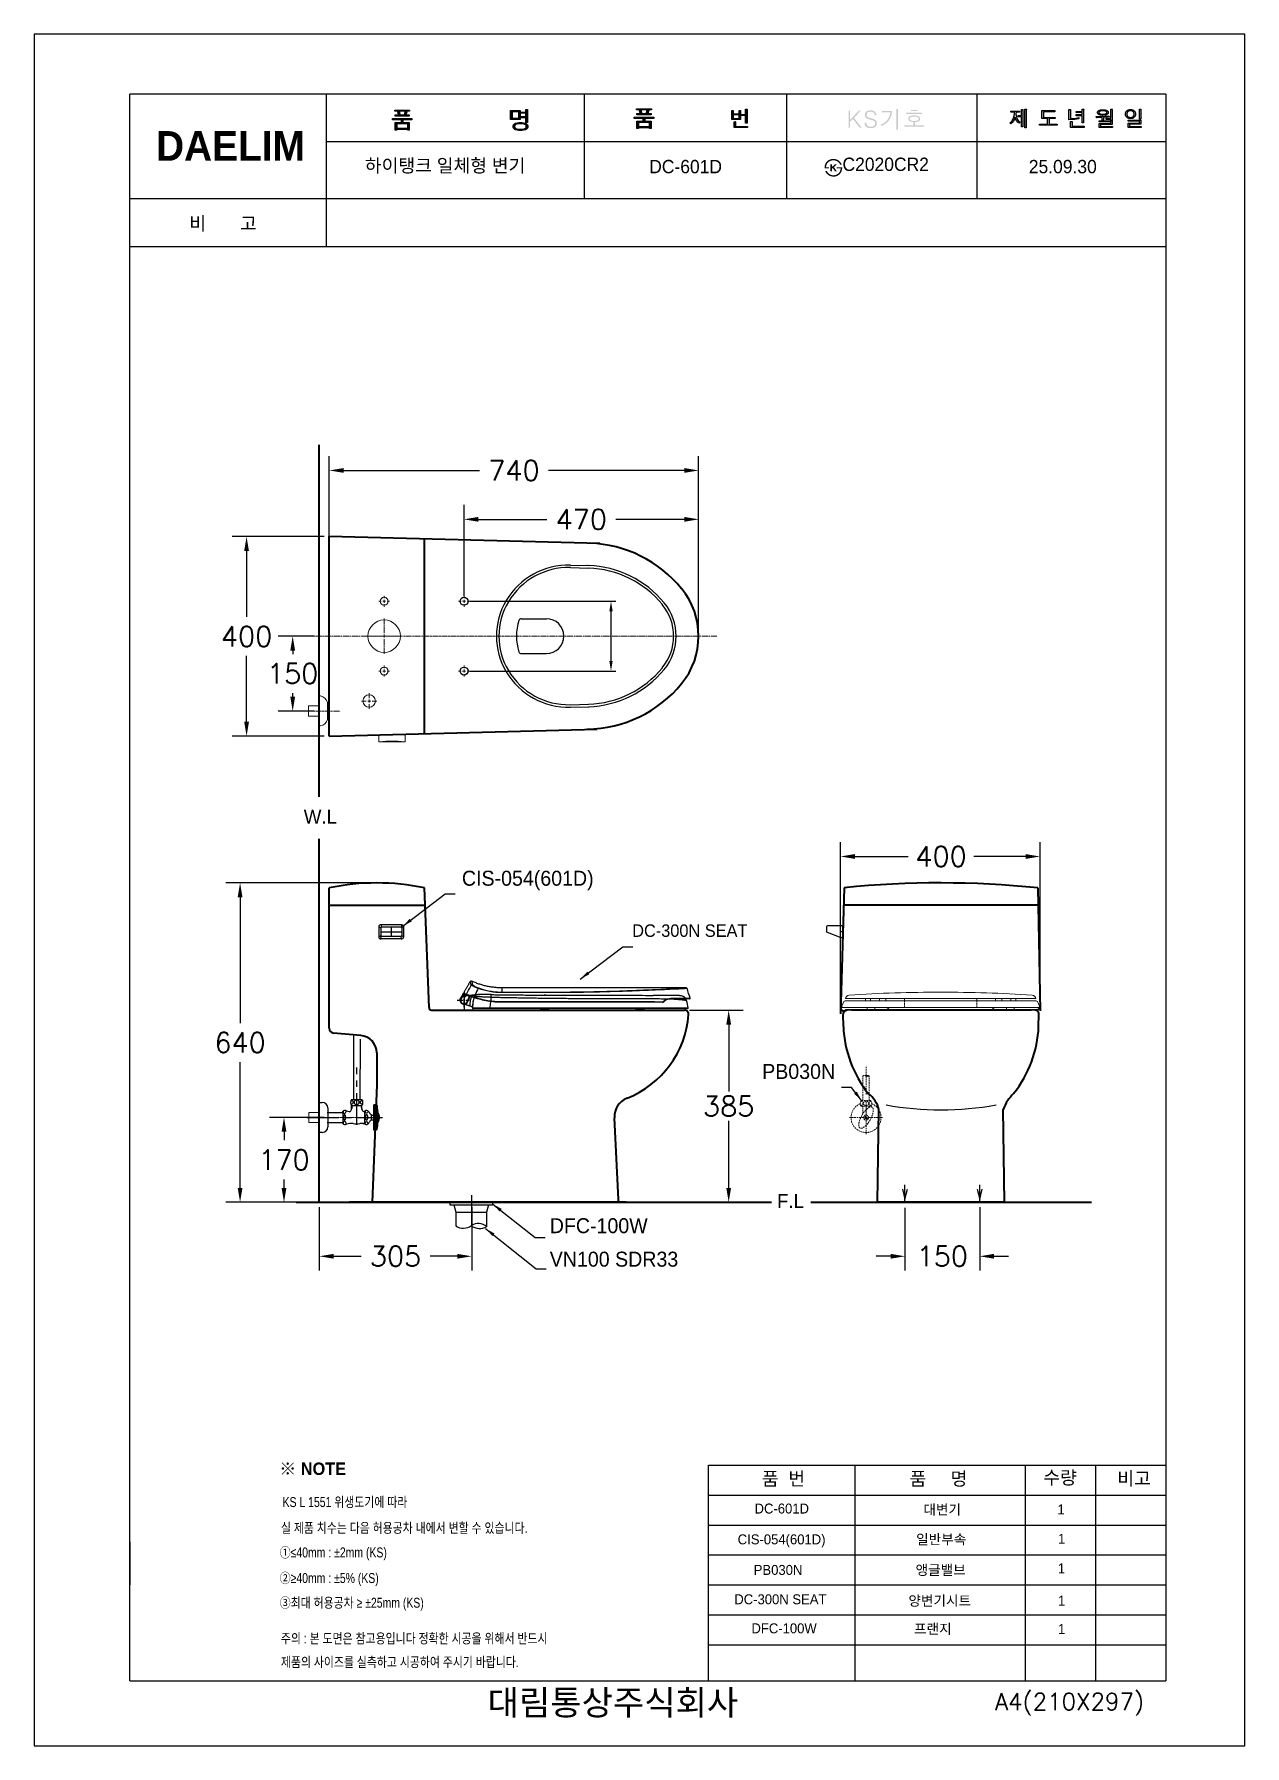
# Model space of a CAD drawing. Extents: x 66517 to 68943, y 58119 to 61550.
import ezdxf
from ezdxf.lldxf.tags import DXFTag

# ---------------------------------------------------------------- set-up
doc = ezdxf.new("R2010")
doc.units = 0
doc.header["$MEASUREMENT"] = 0
for name, pattern in [('AM_ISO02W050x2', [3.75, 3, -0.75]), ('AM_ISO08W050', [18, 12, -1.5, 3, -1.5]), ('BORDER', [18, 5, -2, 5, -2, 2, -2]), ('CENTER', [50.8, 31.75, -6.35, 6.35, -6.35]), ('HIDDEN2', [4.7625, 3.175, -1.5875])]:
    doc.linetypes.add(name, pattern=pattern)
doc.layers.get('0').update_dxf_attribs({"linetype": 'CONTINUOUS'})
doc.layers.get('Defpoints').update_dxf_attribs({"linetype": 'CONTINUOUS'})
for name, color, linetype in [('1', 7, 'CONTINUOUS'), ('2', 2, 'CONTINUOUS'), ('4', 3, 'CONTINUOUS'), ('6', 6, 'CONTINUOUS'), ('CENTER', 1, 'CONTINUOUS'), ('Dim', 4, 'CONTINUOUS'), ('FAUCET', 4, 'CONTINUOUS'), ('LINE', 7, 'CONTINUOUS'), ('LINE @ 1 VP1', 7, 'CONTINUOUS'), ('LINE @ 1 VPModel', 7, 'CONTINUOUS'), ('MAIN', 7, 'CONTINUOUS'), ('TEXT', 7, 'CONTINUOUS'), ('YA', 7, 'CONTINUOUS')]:
    doc.layers.add(name, color=color, linetype=linetype)
for name, color, linetype, lineweight in [('AM_2', 54, 'CONTINUOUS', 20), ('AM_3', 6, 'AM_ISO02W050', 20), ('AM_4', 40, 'CONTINUOUS', 13), ('AM_5', 3, 'CONTINUOUS', 15), ('AM_6', 2, 'CONTINUOUS', 30), ('AM_7', 4, 'AM_ISO08W050', 0), ('OUTLINE', 11, 'CONTINUOUS', 40), ('Y', 202, 'CONTINUOUS', 35)]:
    doc.layers.add(name, color=color, linetype=linetype, lineweight=lineweight)
doc.styles.add('h', font='', dxfattribs={"height": 30})
doc.styles.add('MtXpl_', font='')
doc.styles.get("Standard").update_dxf_attribs({"font": 'txt.shx', "bigfont": 'ghs.shx'})
doc.styles.add('굴림', font='', dxfattribs={"height": 3.2})
doc.styles.add('스타일1', font='txt.shx', dxfattribs={"bigfont": 'ghs.shx'})
doc.styles.get('h').set_extended_font_data('Haansoft Batang')
doc.styles.get('MtXpl_').set_extended_font_data('Gulim', bold=True)
doc.styles.get('굴림').set_extended_font_data('Gulim')
tags = doc.linetypes.add('AM_ISO02W050', pattern=[7.5, 6, -1.5]).pattern_tags.tags
tags[6:7] = [DXFTag(74, 4), DXFTag(75, 0), DXFTag(340, '0'), DXFTag(46, 1.0), DXFTag(50, 0.0), DXFTag(44, 0.0), DXFTag(45, 0.0)]
tags[4:5] = [DXFTag(74, 4), DXFTag(75, 0), DXFTag(340, '0'), DXFTag(46, 1.0), DXFTag(50, 0.0), DXFTag(44, 0.0), DXFTag(45, 0.0)]
tags = doc.linetypes.add('Amconstr', pattern=[9999, 9999, 0]).pattern_tags.tags
tags[6:7] = [DXFTag(74, 4), DXFTag(75, 0), DXFTag(340, '0'), DXFTag(46, 1.0), DXFTag(50, 0.0), DXFTag(44, 0.0), DXFTag(45, 0.0)]
tags[4:5] = [DXFTag(74, 4), DXFTag(75, 0), DXFTag(340, '0'), DXFTag(46, 1.0), DXFTag(50, 0.0), DXFTag(44, 0.0), DXFTag(45, 0.0)]
doc.dimstyles.new('AM_ISO', dxfattribs={"dimscale": 10, "dimtxt": 3.5, "dimasz": 2, "dimexe": 1, "dimexo": 1, "dimgap": 1, "dimtad": 1, "dimdec": 0, "dimdsep": 46, "dimtxsty": 'h', "dimcen": -0.3, "dimclrd": 256, "dimclre": 256, "dimclrt": 2, "dimadec": 0, "dimazin": 2, "dimtp": 0.1, "dimtm": 0.1, "dimtfac": 0.71, "dimtdec": 0, "dimtmove": 0, "dimatfit": 3, "dimfxl": 0, "dimlwd": -1, "dimlwe": -1, "dimarcsym": 0})
doc.dimstyles.new('AM_ISO$0', dxfattribs={"dimtxt": 3, "dimasz": 20, "dimexe": 10, "dimexo": 0.5, "dimgap": 10, "dimtad": 1, "dimdec": 0, "dimdsep": 46, "dimtxsty": 'h', "dimcen": -5, "dimclrd": 256, "dimclre": 256, "dimclrt": 256, "dimadec": 0, "dimazin": 2, "dimtp": 0.1, "dimtm": 0.1, "dimtfac": 0.71, "dimtdec": 0, "dimtmove": 0, "dimatfit": 3, "dimfxl": 0, "dimlwd": -1, "dimlwe": -1, "dimarcsym": 0})
doc.dimstyles.new('SERIM', dxfattribs={"dimscale": 10, "dimtxt": 3, "dimasz": 2, "dimexe": 1, "dimexo": 1.5, "dimgap": 1, "dimtad": 1, "dimtoh": 1, "dimdec": 0, "dimdsep": 46, "dimtxsty": 'h', "dimcen": -0.3, "dimclrt": 2, "dimadec": 0, "dimazin": 0, "dimtfac": 1, "dimtdec": 0, "dimtmove": 1, "dimatfit": 3, "dimfxl": 0, "dimtolj": 1, "dimtzin": 0, "dimarcsym": 0})
doc.dimstyles.get("Standard").update_dxf_attribs({"dimtxt": 0.18, "dimasz": 0.18, "dimexe": 0.18, "dimexo": 0.0625, "dimgap": 0.09, "dimtad": 0, "dimtih": 1, "dimtoh": 1, "dimdec": 4, "dimzin": 0, "dimdsep": 46, "dimtxsty": 'Standard', "dimcen": 0.09, "dimadec": 0, "dimazin": 0, "dimtfac": 1, "dimtdec": 4, "dimtofl": 0, "dimtmove": 0, "dimatfit": 0, "dimfxl": 0, "dimtolj": 1, "dimtzin": 0, "dimarcsym": 0})

msp = doc.modelspace()

# ---------------------------------------------------------------- texts
at = {"color": 3, "style": '굴림', "width": 0.8}
for s, p in [('KS L 1551 위생도기에 따라', (67015.1, 58597.8)), ('실 제품 치수는 다음 허용공차 내에서 변할 수 있습니다.', (67011.7, 58546.1)), ('①≤40mm : ±2mm (KS)', (67009.4, 58496.8)), ('②≥40mm : ±5%%% (KS)', (67009.4, 58445.5)), ('③최대 허용공차 ≥ ±25mm (KS)', (67009.4, 58396))]:
    msp.add_text(s, height=20, dxfattribs=at).set_placement(p)
at = {"color": 1, "style": '굴림', "width": 0.8}
for s, p in [('주의 : 본 도면은 참고용입니다 정확한 시공을 위해서 반드시', (67011.7, 58324.5)), ('제품의 사이즈를 실측하고 시공하여 주시기 바랍니다.', (67011.7, 58277.1))]:
    msp.add_text(s, height=20, dxfattribs=at).set_placement(p)
at = {"layer": '2', "style": 'MtXpl_'}
msp.add_text('※ NOTE', height=25, dxfattribs=at).set_placement((67008.3, 58662.1))
at = {"layer": 'AM_6', "color": 0, "char_height": 28, "attachment_point": 1, "style": 'h'}
for s, insert, width in [('W.L', (67057.5, 59995.5), 60.346), ('F.L', (68005.7, 59225.2), 71.921)]:
    msp.add_mtext(s, dxfattribs=dict(at, insert=insert, width=width))
at = {"layer": 'AM_6', "color": 0, "char_height": 30, "attachment_point": 4}
for s, insert in [('{\\fGulim|b0|i0|c129|p50;CIS-054(601D)}', (67374.4, 59853.6)), ('{\\fGulim|b0|i0|c129|p50;PB030N}', (67976, 59470.6)), ('{\\fGulim|b0|i0|c129|p50;DFC-100W}', (67550.4, 59161.5)), ('{\\fGulim|b0|i0|c129|p50;VN100 SDR33}', (67550.4, 59094.4))]:
    msp.add_mtext(s, dxfattribs=dict(at, insert=insert))
at = {"layer": 'AM_6', "color": 0, "insert": (67715.6, 59752.9), "char_height": 25, "attachment_point": 4, "style": 'h'}
msp.add_mtext('{\\fGulim|b0|i0|c129|p50;DC-300N SEAT}', dxfattribs=at)
at = {"layer": 'Dim', "color": 0, "attachment_point": 1, "style": '스타일1'}
for s, insert, char_height, width in [('{\\fGulim|b0|i0|c129|p50;   \\H0.79087x;하이탱크 일체형 변기}', (67143.1, 61299.8), 33.819, 702.697), ('{\\fGulim|b0|i0|c129|p50;   \\H0.79087x;C2020CR2}', (68100.1, 61302.4), 33.819, 702.697), ('{\\fGulim|b0|i0|c129|p50;   \\H0.79087x;DC-601D}', (67712.8, 61297.8), 33.819, 702.697), ('{\\fGulim|b0|i0|c129|p50;   \\H0.79087x;25.09.30}', (68473.4, 61297.8), 33.819, 702.697), ('{\\fGulim|b0|i0|c129|p50;DC-601D}', (67960.8, 58604.8), 20, 17), ('{\\fGulim|b0|i0|c129|p50;대변기}', (68299.1, 58602.7), 20, 147), ('{\\fGulim|b0|i0|c129|p50;CIS-054(601D)}', (67927, 58543), 20, 147), ('{\\fGulim|b0|i0|c129|p50;일반부속}', (68284.5, 58543), 20, 212), ('{\\fGulim|b0|i0|c129|p50;PB030N}', (67959.1, 58481.8), 20, 17), ('{\\fGulim|b0|i0|c129|p50;앵글밸브}', (68283.4, 58481.7), 20, 212), ('{\\fGulim|b0|i0|c129|p50;DC-300N SEAT}', (67920.2, 58422.9), 20, 220.877), ('{\\fGulim|b0|i0|c129|p50;양변기시트}', (68269.1, 58420), 20, 315), ('{\\fGulim|b0|i0|c129|p50;DFC-100W}', (67954.5, 58364.7), 20, 17), ('{\\fGulim|b0|i0|c129|p50;         프랜지}', (68214.9, 58363.7), 20, 212), ('{\\fGulim|b0|i0|c129|p50;       대림통상주식회사\\P}', (67298.8, 58231), 50, 1090)]:
    msp.add_mtext(s, dxfattribs=dict(at, insert=insert, char_height=char_height, width=width))
for s, insert, char_height in [('{\\fGulim|b0|i0|c129|p50;비       고}', (66828.2, 61183.8), 26.746), ('{\\fGulim|b0|i0|c129|p50;품  번}', (67975.4, 58668), 26.746), ('{\\fGulim|b0|i0|c129|p50;품     명}', (68271.3, 58668), 26.746), ('{\\fGulim|b0|i0|c129|p50;수량}', (68539.3, 58670.2), 26.746), ('{\\fGulim|b0|i0|c129|p50;비고}', (68687.6, 58668.3), 26.746), ('{\\fGulim|b0|i0|c129|p50;1\\P}', (68567.6, 58603.1), 20), ('{\\fGulim|b0|i0|c129|p50;1\\P}', (68568.6, 58544.1), 20), ('{\\fGulim|b0|i0|c129|p50;1\\P}', (68568.5, 58485.1), 20), ('{\\fGulim|b0|i0|c129|p50;1\\P}', (68568.6, 58420.2), 20), ('{\\fGulim|b0|i0|c129|p50;1\\P}', (68568.6, 58363.2), 20)]:
    msp.add_mtext(s, dxfattribs=dict(at, insert=insert, char_height=char_height))
at = {"layer": 'YA', "color": 7}
msp.add_text('A4(210X297)', height=33.819, dxfattribs=at).set_placement((68442.8, 58191))
at = {"layer": 'YA', "color": 7, "insert": (66761.6, 61355.6), "char_height": 59.437, "width": 290.871, "attachment_point": 1, "style": 'h'}
msp.add_mtext('{\\fHYGraphic-Medium|b1|i0|c129|p18;DAELIM}', dxfattribs=at)

# ---------------------------------------------------------------- blocks, each defined once
blk = doc.blocks.new('*D8')
at = {"layer": 'AM_5', "color": 0, "linetype": 'ByBlock', "lineweight": -2}
for p, q in [((67390.1, 60413.3), (67683.1, 60413.3)), ((67673.1, 60393.3), (67673.1, 60293.3)), ((67390.1, 60273.3), (67683.1, 60273.3))]:
    blk.add_line(p, q, dxfattribs=at)
at = {"layer": 'AM_5', "color": 0}
for points in [[(67669.8, 60393.3), (67676.4, 60393.3), (67673.1, 60413.3)], [(67669.8, 60293.3), (67676.4, 60293.3), (67673.1, 60273.3)]]:
    blk.add_solid(points, dxfattribs=at)
at = {"layer": 'Defpoints', "color": 0}
for p in [(67389.6, 60413.3), (67389.6, 60273.3), (67673.1, 60273.3)]:
    blk.add_point(p, dxfattribs=at)
at = {"layer": 'AM_5', "color": 0, "insert": (67672.9, 60343.3), "char_height": 0.25, "attachment_point": 5, "rotation": 90}
blk.add_mtext('140', dxfattribs=at)
blk = doc.blocks.new('*D7')
at = {"layer": 'Defpoints', "color": 0}
for p in [(67088.6, 60343.3), (67035.3, 60193.1), (67088.6, 60193.1)]:
    blk.add_point(p, dxfattribs=at)
at = {"layer": 'Dim', "color": 0, "lineweight": -2}
for p, q in [((67078.6, 60343.3), (67006.5, 60343.3)), ((67035.3, 60314.5), (67035.3, 60307.4)), ((67035.3, 60221.9), (67035.3, 60229)), ((67078.6, 60193.1), (67006.5, 60193.1))]:
    blk.add_line(p, q, dxfattribs=at)
at = {"layer": 'Dim', "color": 0}
for points in [[(67030.5, 60314.5), (67040.1, 60314.5), (67035.3, 60343.3)], [(67030.5, 60221.9), (67040.1, 60221.9), (67035.3, 60193.1)]]:
    blk.add_solid(points, dxfattribs=at)
at = {"layer": 'Dim', "color": 0, "insert": (67035.3, 60268.2), "char_height": 40, "attachment_point": 5}
blk.add_mtext('\\A1;150', dxfattribs=at)
blk = doc.blocks.new('*D9')
at = {"layer": 'Defpoints', "color": 0}
for p in [(67088.6, 59208.7), (67394.1, 59208.7), (67394.1, 59100.4)]:
    blk.add_point(p, dxfattribs=at)
at = {"layer": 'Dim', "color": 0, "lineweight": -2}
for p, q in [((67088.6, 59198.7), (67088.6, 59071.6)), ((67394.1, 59198.7), (67394.1, 59071.6)), ((67117.4, 59100.4), (67172.2, 59100.4)), ((67365.3, 59100.4), (67310.6, 59100.4))]:
    blk.add_line(p, q, dxfattribs=at)
at = {"layer": 'Dim', "color": 0}
for points in [[(67117.4, 59105.2), (67117.4, 59095.6), (67088.6, 59100.4)], [(67365.3, 59105.2), (67365.3, 59095.6), (67394.1, 59100.4)]]:
    blk.add_solid(points, dxfattribs=at)
at = {"layer": 'Dim', "color": 0, "insert": (67241.4, 59100.4), "char_height": 40, "attachment_point": 5}
blk.add_mtext('\\A1;305', dxfattribs=at)
blk = doc.blocks.new('*D10')
at = {"layer": 'Defpoints', "color": 0}
for p in [(67848.6, 60577.4), (67378.6, 60413.3), (67848.6, 60343.3)]:
    blk.add_point(p, dxfattribs=at)
at = {"layer": 'Dim', "color": 0, "lineweight": -2}
for p, q in [((67378.6, 60423.3), (67378.6, 60606.2)), ((67848.6, 60353.3), (67848.6, 60606.2)), ((67407.4, 60577.4), (67544.4, 60577.4)), ((67819.8, 60577.4), (67682.8, 60577.4))]:
    blk.add_line(p, q, dxfattribs=at)
at = {"layer": 'Dim', "color": 0}
for points in [[(67407.4, 60582.2), (67407.4, 60572.6), (67378.6, 60577.4)], [(67819.8, 60582.2), (67819.8, 60572.6), (67848.6, 60577.4)]]:
    blk.add_solid(points, dxfattribs=at)
at = {"layer": 'Dim', "color": 0, "insert": (67613.6, 60577.4), "char_height": 40, "attachment_point": 5}
blk.add_mtext('\\A1;470', dxfattribs=at)
blk = doc.blocks.new('*D11')
at = {"layer": 'Defpoints', "color": 0}
for p in [(67848.6, 60675.4), (67108.6, 60343.3), (67848.6, 60343.3)]:
    blk.add_point(p, dxfattribs=at)
at = {"layer": 'Dim', "color": 0, "lineweight": -2}
for p, q in [((67108.6, 60353.3), (67108.6, 60704.2)), ((67848.6, 60353.3), (67848.6, 60704.2)), ((67137.4, 60675.4), (67409.4, 60675.4)), ((67819.8, 60675.4), (67547.8, 60675.4))]:
    blk.add_line(p, q, dxfattribs=at)
at = {"layer": 'Dim', "color": 0}
for points in [[(67137.4, 60680.2), (67137.4, 60670.6), (67108.6, 60675.4)], [(67819.8, 60680.2), (67819.8, 60670.6), (67848.6, 60675.4)]]:
    blk.add_solid(points, dxfattribs=at)
at = {"layer": 'Dim', "color": 0, "insert": (67478.6, 60675.4), "char_height": 40, "attachment_point": 5}
blk.add_mtext('\\A1;740', dxfattribs=at)
blk = doc.blocks.new('*D12')
at = {"layer": 'Defpoints', "color": 0}
for p in [(67108.6, 60542.7), (66942.9, 60142.9), (67108.6, 60142.9)]:
    blk.add_point(p, dxfattribs=at)
at = {"layer": 'Dim', "color": 0, "lineweight": -2}
for p, q in [((67098.6, 60542.7), (66914.1, 60542.7)), ((66942.9, 60513.9), (66942.9, 60382)), ((66942.9, 60171.7), (66942.9, 60303.6)), ((67098.6, 60142.9), (66914.1, 60142.9))]:
    blk.add_line(p, q, dxfattribs=at)
at = {"layer": 'Dim', "color": 0}
for points in [[(66938.1, 60513.9), (66947.7, 60513.9), (66942.9, 60542.7)], [(66938.1, 60171.7), (66947.7, 60171.7), (66942.9, 60142.9)]]:
    blk.add_solid(points, dxfattribs=at)
at = {"layer": 'Dim', "color": 0, "insert": (66942.9, 60342.8), "char_height": 40, "attachment_point": 5}
blk.add_mtext('\\A1;400', dxfattribs=at)
blk = doc.blocks.new('*D13')
at = {"layer": 'Defpoints', "color": 0}
for p in [(67108.6, 59378.7), (67017.9, 59208.7), (67108.6, 59208.7)]:
    blk.add_point(p, dxfattribs=at)
at = {"layer": 'Dim', "color": 0, "lineweight": -2}
for p, q in [((67098.6, 59378.7), (66989.1, 59378.7)), ((67017.9, 59349.9), (67017.9, 59332.9)), ((67017.9, 59237.5), (67017.9, 59254.5)), ((67098.6, 59208.7), (66989.1, 59208.7))]:
    blk.add_line(p, q, dxfattribs=at)
at = {"layer": 'Dim', "color": 0}
for points in [[(67013.1, 59349.9), (67022.7, 59349.9), (67017.9, 59378.7)], [(67013.1, 59237.5), (67022.7, 59237.5), (67017.9, 59208.7)]]:
    blk.add_solid(points, dxfattribs=at)
at = {"layer": 'Dim', "color": 0, "insert": (67017.9, 59293.7), "char_height": 40, "attachment_point": 5}
blk.add_mtext('\\A1;170', dxfattribs=at)
blk = doc.blocks.new('*D14')
at = {"layer": 'Defpoints', "color": 0}
for p in [(68412, 59208.7), (68262, 59207.5), (68412, 59100.4)]:
    blk.add_point(p, dxfattribs=at)
at = {"layer": 'Dim', "color": 0, "lineweight": -2}
for p, q in [((68262, 59197.5), (68262, 59071.6)), ((68412, 59198.7), (68412, 59071.6)), ((68233.2, 59100.4), (68204.4, 59100.4)), ((68440.8, 59100.4), (68469.6, 59100.4))]:
    blk.add_line(p, q, dxfattribs=at)
at = {"layer": 'Dim', "color": 0}
for points in [[(68233.2, 59105.2), (68233.2, 59095.6), (68262, 59100.4)], [(68440.8, 59105.2), (68440.8, 59095.6), (68412, 59100.4)]]:
    blk.add_solid(points, dxfattribs=at)
at = {"layer": 'Dim', "color": 0, "insert": (68337, 59100.4), "char_height": 40, "attachment_point": 5}
blk.add_mtext('\\A1;150', dxfattribs=at)
blk = doc.blocks.new('*D15')
at = {"layer": 'Defpoints', "color": 0}
for p in [(67203.9, 59848.7), (66929.9, 59208.7), (67203.9, 59208.7)]:
    blk.add_point(p, dxfattribs=at)
at = {"layer": 'Dim', "color": 0, "lineweight": -2}
for p, q in [((67193.9, 59848.7), (66901.1, 59848.7)), ((66929.9, 59819.9), (66929.9, 59567.9)), ((66929.9, 59237.5), (66929.9, 59489.5)), ((67193.9, 59208.7), (66901.1, 59208.7))]:
    blk.add_line(p, q, dxfattribs=at)
at = {"layer": 'Dim', "color": 0}
for points in [[(66925.1, 59819.9), (66934.7, 59819.9), (66929.9, 59848.7)], [(66925.1, 59237.5), (66934.7, 59237.5), (66929.9, 59208.7)]]:
    blk.add_solid(points, dxfattribs=at)
at = {"layer": 'Dim', "color": 0, "insert": (66929.9, 59528.7), "char_height": 40, "attachment_point": 5}
blk.add_mtext('\\A1;640', dxfattribs=at)
blk = doc.blocks.new('*D16')
at = {"layer": 'Defpoints', "color": 0}
for p in [(68532.7, 59901.7), (68133.1, 59586.2), (68532.7, 59592.1)]:
    blk.add_point(p, dxfattribs=at)
at = {"layer": 'Dim', "color": 0, "lineweight": -2}
for p, q in [((68133.1, 59596.2), (68133.1, 59930.5)), ((68532.7, 59602.1), (68532.7, 59930.5)), ((68161.9, 59901.7), (68268.5, 59901.7)), ((68503.9, 59901.7), (68400.2, 59901.7))]:
    blk.add_line(p, q, dxfattribs=at)
at = {"layer": 'Dim', "color": 0}
for points in [[(68161.9, 59906.5), (68161.9, 59896.9), (68133.1, 59901.7)], [(68503.9, 59906.5), (68503.9, 59896.9), (68532.7, 59901.7)]]:
    blk.add_solid(points, dxfattribs=at)
at = {"layer": 'Dim', "color": 0, "insert": (68334.4, 59901.7), "char_height": 40, "attachment_point": 5}
blk.add_mtext('\\A1;400', dxfattribs=at)
blk = doc.blocks.new('*D17')
at = {"layer": 'Defpoints', "color": 0}
for p in [(67820.6, 59593.7), (67820.6, 59208.7), (67908.9, 59208.7)]:
    blk.add_point(p, dxfattribs=at)
at = {"layer": 'Dim', "color": 0, "lineweight": -2}
for p, q in [((67830.6, 59593.7), (67937.7, 59593.7)), ((67908.9, 59564.9), (67908.9, 59430.8)), ((67908.9, 59237.5), (67908.9, 59371.6)), ((67830.6, 59208.7), (67937.7, 59208.7))]:
    blk.add_line(p, q, dxfattribs=at)
at = {"layer": 'Dim', "color": 0}
for points in [[(67904.1, 59564.9), (67913.7, 59564.9), (67908.9, 59593.7)], [(67904.1, 59237.5), (67913.7, 59237.5), (67908.9, 59208.7)]]:
    blk.add_solid(points, dxfattribs=at)
at = {"layer": 'Dim', "color": 0, "insert": (67908.9, 59401.2), "char_height": 40, "attachment_point": 5}
blk.add_mtext('\\A1;385', dxfattribs=at)
blk = doc.blocks.new('*U29')
at = {"layer": 'LINE @ 1 VP1', "linetype": 'Amconstr'}
h = blk.add_hatch(color=256, dxfattribs=at)
h.dxf.hatch_style = 1
h.paths.add_polyline_path([(68159.9, 61382.2), (68173.7, 61396.3), (68169.6, 61396.3), (68152.1, 61378.3), (68152.1, 61396.3), (68149, 61396.3), (68149, 61362.3), (68152.1, 61362.3), (68152.1, 61374.3), (68157.8, 61380.1), (68171.4, 61362.3), (68175.3, 61362.3)])
h.paths.add_polyline_path([(68186.2, 61384.6), (68186, 61385), (68185.7, 61385.4), (68185.5, 61385.9), (68185.4, 61386.3), (68185.3, 61386.9), (68185.2, 61388), (68185.2, 61388.7), (68185.3, 61389.4), (68185.5, 61390.1), (68185.7, 61390.7), (68186, 61391.3), (68186.3, 61391.8), (68186.7, 61392.3), (68187.2, 61392.7), (68187.7, 61393.1), (68188.3, 61393.5), (68189, 61393.7), (68189.7, 61394), (68191.2, 61394.3), (68193, 61394.4), (68194.9, 61394.3), (68196.5, 61393.9), (68197.2, 61393.6), (68197.9, 61393.3), (68198.5, 61392.9), (68199.1, 61392.5), (68199.6, 61391.9), (68200.1, 61391.4), (68200.5, 61390.7), (68200.8, 61390.1), (68201, 61389.3), (68201.2, 61388.6), (68201.3, 61386.9), (68204.6, 61386.9), (68204.4, 61389.2), (68204.1, 61390.2), (68203.8, 61391.2), (68203.4, 61392.1), (68202.8, 61393), (68202.2, 61393.7), (68201.5, 61394.4), (68200.7, 61395.1), (68199.9, 61395.6), (68198.9, 61396.1), (68197.9, 61396.5), (68195.7, 61397), (68193.2, 61397.1), (68190.7, 61397), (68188.5, 61396.5), (68187.5, 61396.2), (68186.5, 61395.7), (68185.7, 61395.2), (68184.9, 61394.7), (68184.2, 61394), (68183.6, 61393.3), (68183.1, 61392.6), (68182.7, 61391.8), (68182.3, 61390.9), (68182.1, 61390), (68182, 61389), (68181.9, 61388), (68182.1, 61386.2), (68182.3, 61385.3), (68182.5, 61384.5), (68182.8, 61383.8), (68183.2, 61383.2), (68183.7, 61382.5), (68184.2, 61382), (68184.8, 61381.5), (68185.4, 61381.1), (68187, 61380.3), (68191.3, 61378.8), (68194.5, 61378), (68198.2, 61376.9), (68199.5, 61376.2), (68200.1, 61375.9), (68200.5, 61375.6), (68201, 61375.2), (68201.3, 61374.7), (68201.7, 61374.2), (68201.9, 61373.6), (68202.1, 61373), (68202.3, 61372.3), (68202.4, 61370.8), (68202.4, 61370.1), (68202.3, 61369.4), (68202.1, 61368.7), (68201.8, 61368.1), (68201.5, 61367.5), (68201.1, 61366.9), (68200.7, 61366.4), (68200.1, 61366), (68199.6, 61365.5), (68198.9, 61365.2), (68198.2, 61364.8), (68197.5, 61364.6), (68195.8, 61364.2), (68193.9, 61364.1), (68191.7, 61364.3), (68189.8, 61364.7), (68189, 61365), (68188.2, 61365.4), (68187.5, 61365.9), (68186.9, 61366.4), (68186.3, 61367), (68185.8, 61367.6), (68185.4, 61368.3), (68185, 61369), (68184.8, 61369.8), (68184.6, 61370.7), (68184.4, 61372.6), (68181.2, 61372.6), (68181.2, 61372.4), (68181.4, 61369.9), (68181.6, 61368.7), (68182, 61367.7), (68182.4, 61366.7), (68183, 61365.8), (68183.7, 61365), (68184.4, 61364.2), (68185.3, 61363.5), (68186.2, 61363), (68187.3, 61362.5), (68188.4, 61362.1), (68191, 61361.5), (68193.9, 61361.4), (68196.4, 61361.5), (68198.7, 61362), (68199.7, 61362.4), (68200.7, 61362.9), (68201.6, 61363.4), (68202.4, 61364.1), (68203.1, 61364.7), (68203.8, 61365.5), (68204.3, 61366.3), (68204.7, 61367.1), (68205.1, 61368.1), (68205.3, 61369), (68205.5, 61370.1), (68205.5, 61371.2), (68205.4, 61373.1), (68205.2, 61374), (68204.9, 61374.8), (68204.5, 61375.6), (68204.1, 61376.3), (68203.6, 61377), (68203, 61377.6), (68202.3, 61378.1), (68201.6, 61378.6), (68199.7, 61379.6), (68197.5, 61380.4), (68194.9, 61381.2), (68190.9, 61382.2), (68189.5, 61382.6), (68188.3, 61383), (68187.3, 61383.6), (68186.9, 61383.9), (68186.5, 61384.2)])
h.paths.add_polyline_path([(68235.5, 61390.1), (68236.3, 61395.7), (68215.6, 61395.7), (68215.6, 61393.1), (68232.9, 61393.1), (68232.2, 61388.7), (68230.9, 61384.6), (68229, 61380.9), (68226.5, 61377.4), (68223.7, 61374.6), (68220.5, 61372.2), (68217, 61370.2), (68213.1, 61368.5), (68215.2, 61366), (68219.6, 61368.1), (68223.4, 61370.6), (68226.7, 61373.3), (68229.4, 61376.4), (68232, 61380.4), (68234.1, 61385)])
h.paths.add_polyline_path([(68247.9, 61398.2), (68248, 61398.8), (68248.2, 61399.2), (68248.3, 61399.4), (68248.4, 61399.5), (68248.4, 61399.6), (68248.4, 61399.6), (68248.4, 61399.7), (68248.4, 61399.7), (68248.4, 61399.7), (68248.4, 61399.7), (68248.4, 61399.7), (68248.4, 61399.7), (68248.4, 61399.7), (68248.4, 61399.8), (68248.3, 61399.8), (68248.3, 61399.8), (68248.2, 61399.8), (68247.9, 61399.9), (68247, 61399.9), (68244.8, 61399.9), (68244.8, 61358.5), (68247.9, 61358.5)])
h.paths.add_polyline_path([(68287.4, 61398.1), (68274, 61398.1), (68274, 61395.8), (68287.4, 61395.8)])
h.paths.add_polyline_path([(68296.3, 61392.2), (68265, 61392.2), (68265, 61389.8), (68296.3, 61389.8)])
h.paths.add_polyline_path([(68289.6, 61385.2), (68288.8, 61385.6), (68287.9, 61386.1), (68285.8, 61386.7), (68283.4, 61387.1), (68280.7, 61387.2), (68277.9, 61387.1), (68275.5, 61386.7), (68273.4, 61386.1), (68272.5, 61385.6), (68271.7, 61385.2), (68271, 61384.7), (68270.4, 61384.2), (68270, 61383.6), (68269.6, 61383), (68269.2, 61382.4), (68269, 61381.7), (68268.9, 61381), (68268.9, 61380.2), (68268.9, 61379.5), (68269, 61378.9), (68269.2, 61378.3), (68269.5, 61377.7), (68269.8, 61377.1), (68270.2, 61376.6), (68270.7, 61376.1), (68271.3, 61375.6), (68272, 61375.2), (68272.8, 61374.8), (68274.6, 61374.1), (68276.7, 61373.7), (68279.1, 61373.4), (68279.1, 61366.9), (68261.1, 61366.9), (68261.1, 61364.4), (68300.2, 61364.4), (68300.2, 61366.9), (68282.2, 61366.9), (68282.2, 61373.4), (68284.6, 61373.7), (68286.7, 61374.1), (68288.5, 61374.8), (68289.3, 61375.2), (68290, 61375.6), (68290.6, 61376.1), (68291.1, 61376.6), (68291.5, 61377.1), (68291.9, 61377.7), (68292.2, 61378.3), (68292.3, 61378.9), (68292.5, 61379.5), (68292.5, 61380.2), (68292.5, 61381), (68292.3, 61381.7), (68292.1, 61382.4), (68291.8, 61383), (68291.4, 61383.6), (68290.9, 61384.2), (68290.3, 61384.7)])
h.paths.add_polyline_path([(68276.7, 61384.5), (68278.6, 61384.7), (68280.7, 61384.8), (68282.8, 61384.7), (68284.6, 61384.5), (68286.1, 61384.1), (68286.8, 61383.9), (68287.4, 61383.6), (68287.9, 61383.3), (68288.3, 61383), (68288.7, 61382.6), (68289, 61382.2), (68289.2, 61381.8), (68289.4, 61381.3), (68289.5, 61380.8), (68289.5, 61380.2), (68289.5, 61379.7), (68289.4, 61379.2), (68289.2, 61378.8), (68289, 61378.3), (68288.7, 61377.9), (68288.3, 61377.6), (68287.9, 61377.2), (68287.4, 61376.9), (68286.8, 61376.6), (68286.1, 61376.4), (68284.6, 61376), (68282.8, 61375.7), (68280.7, 61375.7), (68278.6, 61375.7), (68276.7, 61376), (68275.2, 61376.4), (68274.5, 61376.6), (68273.9, 61376.9), (68273.4, 61377.2), (68273, 61377.6), (68272.6, 61377.9), (68272.3, 61378.3), (68272.1, 61378.8), (68271.9, 61379.2), (68271.8, 61379.7), (68271.8, 61380.2), (68271.8, 61380.8), (68271.9, 61381.3), (68272.1, 61381.8), (68272.3, 61382.2), (68272.6, 61382.6), (68273, 61383), (68273.4, 61383.3), (68273.9, 61383.6), (68274.5, 61383.9), (68275.2, 61384.1)], flags=16)
h.paths.add_polyline_path([(68491.4, 61395.8), (68474.1, 61395.8), (68474.1, 61393.5), (68481.9, 61393.5), (68481.7, 61390), (68481.2, 61386.6), (68480.3, 61383.4), (68479.1, 61380.4), (68477.7, 61377.8), (68476.1, 61375.6), (68474.2, 61373.7), (68472.2, 61372.2), (68474.1, 61370), (68477.1, 61373), (68479.5, 61376.2), (68481.5, 61379.7), (68482.9, 61383.4), (68483.2, 61381.8), (68483.8, 61380.2), (68484.6, 61378.4), (68485.8, 61376.6), (68488, 61373.7), (68490.7, 61371.2), (68492.7, 61373.3), (68490.8, 61374.7), (68489.1, 61376.5), (68487.6, 61378.6), (68486.3, 61381), (68485.3, 61383.9), (68484.6, 61387), (68484.5, 61390.2), (68484.7, 61393.5), (68491.4, 61393.5)])
h.paths.add_polyline_path([(68498.2, 61397.5), (68498.2, 61398), (68498.4, 61398.3), (68498.5, 61398.5), (68498.5, 61398.6), (68498.6, 61398.7), (68498.6, 61398.7), (68498.6, 61398.7), (68498.6, 61398.8), (68498.6, 61398.8), (68498.6, 61398.8), (68498.5, 61398.8), (68498.5, 61398.8), (68498.5, 61398.8), (68498.4, 61398.9), (68498.1, 61398.9), (68497.4, 61399), (68495.3, 61399), (68495.3, 61386.5), (68488.9, 61386.5), (68488.9, 61384.3), (68495.3, 61384.3), (68495.3, 61364.1), (68498.2, 61364.1)])
h.paths.add_polyline_path([(68505.3, 61398.4), (68505.4, 61398.7), (68505.5, 61399), (68505.6, 61399.1), (68505.7, 61399.3), (68505.7, 61399.4), (68505.7, 61399.4), (68505.7, 61399.4), (68505.7, 61399.5), (68505.7, 61399.5), (68505.7, 61399.5), (68505.7, 61399.5), (68505.6, 61399.5), (68505.6, 61399.5), (68505.6, 61399.6), (68505.6, 61399.6), (68505.5, 61399.6), (68505.4, 61399.6), (68505.1, 61399.7), (68504.7, 61399.7), (68502.5, 61399.7), (68502.5, 61362), (68505.3, 61362)])
h.paths.add_polyline_path([(68562.3, 61396.6), (68536.6, 61396.6), (68536.6, 61380.5), (68548, 61380.5), (68548, 61369.7), (68531.7, 61369.7), (68531.7, 61367.4), (68567.2, 61367.4), (68567.2, 61369.7), (68550.9, 61369.7), (68550.9, 61380.5), (68562.9, 61380.5), (68562.9, 61382.9), (68539.4, 61382.9), (68539.4, 61394.3), (68562.3, 61394.3)])
h.paths.add_polyline_path([(68593.5, 61396.9), (68593.6, 61397.5), (68593.8, 61397.9), (68593.8, 61398.2), (68593.9, 61398.3), (68593.9, 61398.3), (68593.9, 61398.4), (68593.9, 61398.4), (68593.9, 61398.5), (68593.8, 61398.5), (68593.8, 61398.5), (68593.8, 61398.5), (68593.8, 61398.6), (68593.8, 61398.6), (68593.7, 61398.6), (68593.6, 61398.7), (68593.5, 61398.7), (68593.4, 61398.7), (68592.5, 61398.8), (68590.7, 61398.8), (68590.7, 61378.2), (68602.3, 61378.7), (68610.7, 61380), (68610.3, 61382.5), (68601.7, 61381), (68593.5, 61380.5)])
h.paths.add_polyline_path([(68620, 61398.4), (68620, 61398.7), (68620.2, 61399), (68620.3, 61399.2), (68620.3, 61399.3), (68620.3, 61399.4), (68620.3, 61399.4), (68620.3, 61399.4), (68620.3, 61399.5), (68620.3, 61399.5), (68620.3, 61399.5), (68620.3, 61399.5), (68620.3, 61399.5), (68620.3, 61399.5), (68620.2, 61399.6), (68620.2, 61399.6), (68620.1, 61399.6), (68620, 61399.6), (68619.8, 61399.7), (68619.4, 61399.7), (68617.2, 61399.7), (68617.2, 61394.9), (68605.3, 61394.9), (68605.3, 61392.6), (68617.2, 61392.6), (68617.2, 61388.6), (68605.3, 61388.6), (68605.3, 61386.2), (68617.2, 61386.2), (68617.2, 61371.9), (68620, 61371.9)])
h.paths.add_polyline_path([(68596.9, 61373.6), (68596.9, 61373.9), (68597, 61374.2), (68597.1, 61374.4), (68597.2, 61374.5), (68597.2, 61374.6), (68597.2, 61374.6), (68597.2, 61374.6), (68597.2, 61374.6), (68597.2, 61374.6), (68597.2, 61374.6), (68597.2, 61374.7), (68597.1, 61374.7), (68597.1, 61374.7), (68597, 61374.7), (68596.9, 61374.8), (68596.8, 61374.8), (68596.2, 61374.8), (68594.1, 61374.8), (68594.1, 61363), (68620.9, 61363), (68620.9, 61365.3), (68596.9, 61365.3)])
h.paths.add_polyline_path([(68668.8, 61390.6), (68669.1, 61391.1), (68669.3, 61391.6), (68669.4, 61392.2), (68669.5, 61392.8), (68669.4, 61393.4), (68669.3, 61393.9), (68669.1, 61394.5), (68668.8, 61395), (68668.4, 61395.5), (68668, 61395.9), (68667.4, 61396.4), (68666.8, 61396.8), (68665.2, 61397.5), (68663.3, 61398), (68661.2, 61398.3), (68658.7, 61398.4), (68656.3, 61398.3), (68654.1, 61398), (68652.2, 61397.5), (68650.6, 61396.8), (68650, 61396.4), (68649.5, 61395.9), (68649, 61395.5), (68648.6, 61395), (68648.4, 61394.5), (68648.1, 61393.9), (68648, 61393.4), (68648, 61392.8), (68648, 61392.2), (68648.1, 61391.6), (68648.4, 61391.1), (68648.6, 61390.6), (68649, 61390.1), (68649.5, 61389.7), (68650, 61389.3), (68650.6, 61388.9), (68651.4, 61388.4), (68652.2, 61388.1), (68654.1, 61387.6), (68656.3, 61387.2), (68658.7, 61387.1), (68661.2, 61387.2), (68663.3, 61387.6), (68665.2, 61388.1), (68666, 61388.4), (68666.8, 61388.9), (68667.4, 61389.3), (68668, 61389.7), (68668.4, 61390.1)])
h.paths.add_polyline_path([(68665.5, 61390.8), (68665.1, 61390.6), (68664.6, 61390.3), (68663.5, 61389.9), (68662.1, 61389.5), (68658.7, 61389.3), (68655.3, 61389.5), (68654, 61389.9), (68652.8, 61390.3), (68652.3, 61390.6), (68651.9, 61390.8), (68651.6, 61391.1), (68651.3, 61391.4), (68651.1, 61391.7), (68650.9, 61392), (68650.9, 61392.2), (68650.8, 61392.4), (68650.8, 61392.8), (68650.8, 61393.1), (68650.9, 61393.5), (68651.1, 61393.8), (68651.3, 61394.2), (68651.6, 61394.5), (68651.9, 61394.8), (68652.3, 61395), (68652.8, 61395.3), (68654, 61395.7), (68655.3, 61396), (68658.7, 61396.3), (68662.1, 61396), (68663.5, 61395.7), (68664.6, 61395.3), (68665.1, 61395), (68665.5, 61394.8), (68665.9, 61394.5), (68666.1, 61394.2), (68666.4, 61393.8), (68666.5, 61393.5), (68666.6, 61393.3), (68666.6, 61393.1), (68666.6, 61392.8), (68666.6, 61392.4), (68666.6, 61392.2), (68666.5, 61392), (68666.4, 61391.9), (68666.4, 61391.7), (68666.1, 61391.4), (68665.9, 61391.1)], flags=16)
h.paths.add_polyline_path([(68671.1, 61383.8), (68670.8, 61386.1), (68655.8, 61385), (68645.3, 61384.8), (68645.6, 61382.8), (68645.7, 61382.4), (68645.8, 61382.1), (68645.8, 61382), (68645.9, 61381.9), (68645.9, 61381.9), (68645.9, 61381.9), (68645.9, 61381.8), (68646, 61381.8), (68646, 61381.8), (68646, 61381.8), (68646, 61381.8), (68646, 61381.8), (68646, 61381.8), (68646.1, 61381.8), (68646.1, 61381.8), (68646.2, 61381.9), (68646.3, 61382), (68646.4, 61382.1), (68646.7, 61382.4), (68647.1, 61382.5), (68657.4, 61382.8), (68657.4, 61377), (68660.1, 61377), (68660.1, 61382.9), (68665.6, 61383.3)])
at = {"layer": 'LINE @ 1 VPModel', "linetype": 'Amconstr'}
h = blk.add_hatch(color=256, dxfattribs=at)
h.dxf.hatch_style = 1
h.paths.add_polyline_path([(68159.9, 61382.2), (68173.7, 61396.3), (68169.6, 61396.3), (68152.1, 61378.3), (68152.1, 61396.3), (68149, 61396.3), (68149, 61362.3), (68152.1, 61362.3), (68152.1, 61374.3), (68157.8, 61380.1), (68171.4, 61362.3), (68175.3, 61362.3)])
h.paths.add_polyline_path([(68186.2, 61384.6), (68186, 61385), (68185.7, 61385.4), (68185.5, 61385.9), (68185.4, 61386.3), (68185.3, 61386.9), (68185.2, 61388), (68185.2, 61388.7), (68185.3, 61389.4), (68185.5, 61390.1), (68185.7, 61390.7), (68186, 61391.3), (68186.3, 61391.8), (68186.7, 61392.3), (68187.2, 61392.7), (68187.7, 61393.1), (68188.3, 61393.5), (68189, 61393.7), (68189.7, 61394), (68191.2, 61394.3), (68193, 61394.4), (68194.9, 61394.3), (68196.5, 61393.9), (68197.2, 61393.6), (68197.9, 61393.3), (68198.5, 61392.9), (68199.1, 61392.5), (68199.6, 61391.9), (68200.1, 61391.4), (68200.5, 61390.7), (68200.8, 61390.1), (68201, 61389.3), (68201.2, 61388.6), (68201.3, 61386.9), (68204.6, 61386.9), (68204.4, 61389.2), (68204.1, 61390.2), (68203.8, 61391.2), (68203.4, 61392.1), (68202.8, 61393), (68202.2, 61393.7), (68201.5, 61394.4), (68200.7, 61395.1), (68199.9, 61395.6), (68198.9, 61396.1), (68197.9, 61396.5), (68195.7, 61397), (68193.2, 61397.1), (68190.7, 61397), (68188.5, 61396.5), (68187.5, 61396.2), (68186.5, 61395.7), (68185.7, 61395.2), (68184.9, 61394.7), (68184.2, 61394), (68183.6, 61393.3), (68183.1, 61392.6), (68182.7, 61391.8), (68182.3, 61390.9), (68182.1, 61390), (68182, 61389), (68181.9, 61388), (68182.1, 61386.2), (68182.3, 61385.3), (68182.5, 61384.5), (68182.8, 61383.8), (68183.2, 61383.2), (68183.7, 61382.5), (68184.2, 61382), (68184.8, 61381.5), (68185.4, 61381.1), (68187, 61380.3), (68191.3, 61378.8), (68194.5, 61378), (68198.2, 61376.9), (68199.5, 61376.2), (68200.1, 61375.9), (68200.5, 61375.6), (68201, 61375.2), (68201.3, 61374.7), (68201.7, 61374.2), (68201.9, 61373.6), (68202.1, 61373), (68202.3, 61372.3), (68202.4, 61370.8), (68202.4, 61370.1), (68202.3, 61369.4), (68202.1, 61368.7), (68201.8, 61368.1), (68201.5, 61367.5), (68201.1, 61366.9), (68200.7, 61366.4), (68200.1, 61366), (68199.6, 61365.5), (68198.9, 61365.2), (68198.2, 61364.8), (68197.5, 61364.6), (68195.8, 61364.2), (68193.9, 61364.1), (68191.7, 61364.3), (68189.8, 61364.7), (68189, 61365), (68188.2, 61365.4), (68187.5, 61365.9), (68186.9, 61366.4), (68186.3, 61367), (68185.8, 61367.6), (68185.4, 61368.3), (68185, 61369), (68184.8, 61369.8), (68184.6, 61370.7), (68184.4, 61372.6), (68181.2, 61372.6), (68181.2, 61372.4), (68181.4, 61369.9), (68181.6, 61368.7), (68182, 61367.7), (68182.4, 61366.7), (68183, 61365.8), (68183.7, 61365), (68184.4, 61364.2), (68185.3, 61363.5), (68186.2, 61363), (68187.3, 61362.5), (68188.4, 61362.1), (68191, 61361.5), (68193.9, 61361.4), (68196.4, 61361.5), (68198.7, 61362), (68199.7, 61362.4), (68200.7, 61362.9), (68201.6, 61363.4), (68202.4, 61364.1), (68203.1, 61364.7), (68203.8, 61365.5), (68204.3, 61366.3), (68204.7, 61367.1), (68205.1, 61368.1), (68205.3, 61369), (68205.5, 61370.1), (68205.5, 61371.2), (68205.4, 61373.1), (68205.2, 61374), (68204.9, 61374.8), (68204.5, 61375.6), (68204.1, 61376.3), (68203.6, 61377), (68203, 61377.6), (68202.3, 61378.1), (68201.6, 61378.6), (68199.7, 61379.6), (68197.5, 61380.4), (68194.9, 61381.2), (68190.9, 61382.2), (68189.5, 61382.6), (68188.3, 61383), (68187.3, 61383.6), (68186.9, 61383.9), (68186.5, 61384.2)])
h.paths.add_polyline_path([(68235.5, 61390.1), (68236.3, 61395.7), (68215.6, 61395.7), (68215.6, 61393.1), (68232.9, 61393.1), (68232.2, 61388.7), (68230.9, 61384.6), (68229, 61380.9), (68226.5, 61377.4), (68223.7, 61374.6), (68220.5, 61372.2), (68217, 61370.2), (68213.1, 61368.5), (68215.2, 61366), (68219.6, 61368.1), (68223.4, 61370.6), (68226.7, 61373.3), (68229.4, 61376.4), (68232, 61380.4), (68234.1, 61385)])
h.paths.add_polyline_path([(68247.9, 61398.2), (68248, 61398.8), (68248.2, 61399.2), (68248.3, 61399.4), (68248.4, 61399.5), (68248.4, 61399.6), (68248.4, 61399.6), (68248.4, 61399.7), (68248.4, 61399.7), (68248.4, 61399.7), (68248.4, 61399.7), (68248.4, 61399.7), (68248.4, 61399.7), (68248.4, 61399.7), (68248.4, 61399.8), (68248.3, 61399.8), (68248.3, 61399.8), (68248.2, 61399.8), (68247.9, 61399.9), (68247, 61399.9), (68244.8, 61399.9), (68244.8, 61358.5), (68247.9, 61358.5)])
h.paths.add_polyline_path([(68287.4, 61398.1), (68274, 61398.1), (68274, 61395.8), (68287.4, 61395.8)])
h.paths.add_polyline_path([(68296.3, 61392.2), (68265, 61392.2), (68265, 61389.8), (68296.3, 61389.8)])
h.paths.add_polyline_path([(68289.6, 61385.2), (68288.8, 61385.6), (68287.9, 61386.1), (68285.8, 61386.7), (68283.4, 61387.1), (68280.7, 61387.2), (68277.9, 61387.1), (68275.5, 61386.7), (68273.4, 61386.1), (68272.5, 61385.6), (68271.7, 61385.2), (68271, 61384.7), (68270.4, 61384.2), (68270, 61383.6), (68269.6, 61383), (68269.2, 61382.4), (68269, 61381.7), (68268.9, 61381), (68268.9, 61380.2), (68268.9, 61379.5), (68269, 61378.9), (68269.2, 61378.3), (68269.5, 61377.7), (68269.8, 61377.1), (68270.2, 61376.6), (68270.7, 61376.1), (68271.3, 61375.6), (68272, 61375.2), (68272.8, 61374.8), (68274.6, 61374.1), (68276.7, 61373.7), (68279.1, 61373.4), (68279.1, 61366.9), (68261.1, 61366.9), (68261.1, 61364.4), (68300.2, 61364.4), (68300.2, 61366.9), (68282.2, 61366.9), (68282.2, 61373.4), (68284.6, 61373.7), (68286.7, 61374.1), (68288.5, 61374.8), (68289.3, 61375.2), (68290, 61375.6), (68290.6, 61376.1), (68291.1, 61376.6), (68291.5, 61377.1), (68291.9, 61377.7), (68292.2, 61378.3), (68292.3, 61378.9), (68292.5, 61379.5), (68292.5, 61380.2), (68292.5, 61381), (68292.3, 61381.7), (68292.1, 61382.4), (68291.8, 61383), (68291.4, 61383.6), (68290.9, 61384.2), (68290.3, 61384.7)])
h.paths.add_polyline_path([(68276.7, 61384.5), (68278.6, 61384.7), (68280.7, 61384.8), (68282.8, 61384.7), (68284.6, 61384.5), (68286.1, 61384.1), (68286.8, 61383.9), (68287.4, 61383.6), (68287.9, 61383.3), (68288.3, 61383), (68288.7, 61382.6), (68289, 61382.2), (68289.2, 61381.8), (68289.4, 61381.3), (68289.5, 61380.8), (68289.5, 61380.2), (68289.5, 61379.7), (68289.4, 61379.2), (68289.2, 61378.8), (68289, 61378.3), (68288.7, 61377.9), (68288.3, 61377.6), (68287.9, 61377.2), (68287.4, 61376.9), (68286.8, 61376.6), (68286.1, 61376.4), (68284.6, 61376), (68282.8, 61375.7), (68280.7, 61375.7), (68278.6, 61375.7), (68276.7, 61376), (68275.2, 61376.4), (68274.5, 61376.6), (68273.9, 61376.9), (68273.4, 61377.2), (68273, 61377.6), (68272.6, 61377.9), (68272.3, 61378.3), (68272.1, 61378.8), (68271.9, 61379.2), (68271.8, 61379.7), (68271.8, 61380.2), (68271.8, 61380.8), (68271.9, 61381.3), (68272.1, 61381.8), (68272.3, 61382.2), (68272.6, 61382.6), (68273, 61383), (68273.4, 61383.3), (68273.9, 61383.6), (68274.5, 61383.9), (68275.2, 61384.1)], flags=16)
h.paths.add_polyline_path([(68491.4, 61395.8), (68474.1, 61395.8), (68474.1, 61393.5), (68481.9, 61393.5), (68481.7, 61390), (68481.2, 61386.6), (68480.3, 61383.4), (68479.1, 61380.4), (68477.7, 61377.8), (68476.1, 61375.6), (68474.2, 61373.7), (68472.2, 61372.2), (68474.1, 61370), (68477.1, 61373), (68479.5, 61376.2), (68481.5, 61379.7), (68482.9, 61383.4), (68483.2, 61381.8), (68483.8, 61380.2), (68484.6, 61378.4), (68485.8, 61376.6), (68488, 61373.7), (68490.7, 61371.2), (68492.7, 61373.3), (68490.8, 61374.7), (68489.1, 61376.5), (68487.6, 61378.6), (68486.3, 61381), (68485.3, 61383.9), (68484.6, 61387), (68484.5, 61390.2), (68484.7, 61393.5), (68491.4, 61393.5)])
h.paths.add_polyline_path([(68498.2, 61397.5), (68498.2, 61398), (68498.4, 61398.3), (68498.5, 61398.5), (68498.5, 61398.6), (68498.6, 61398.7), (68498.6, 61398.7), (68498.6, 61398.7), (68498.6, 61398.8), (68498.6, 61398.8), (68498.6, 61398.8), (68498.5, 61398.8), (68498.5, 61398.8), (68498.5, 61398.8), (68498.4, 61398.9), (68498.1, 61398.9), (68497.4, 61399), (68495.3, 61399), (68495.3, 61386.5), (68488.9, 61386.5), (68488.9, 61384.3), (68495.3, 61384.3), (68495.3, 61364.1), (68498.2, 61364.1)])
h.paths.add_polyline_path([(68505.3, 61398.4), (68505.4, 61398.7), (68505.5, 61399), (68505.6, 61399.1), (68505.7, 61399.3), (68505.7, 61399.4), (68505.7, 61399.4), (68505.7, 61399.4), (68505.7, 61399.5), (68505.7, 61399.5), (68505.7, 61399.5), (68505.7, 61399.5), (68505.6, 61399.5), (68505.6, 61399.5), (68505.6, 61399.6), (68505.6, 61399.6), (68505.5, 61399.6), (68505.4, 61399.6), (68505.1, 61399.7), (68504.7, 61399.7), (68502.5, 61399.7), (68502.5, 61362), (68505.3, 61362)])
h.paths.add_polyline_path([(68562.3, 61396.6), (68536.6, 61396.6), (68536.6, 61380.5), (68548, 61380.5), (68548, 61369.7), (68531.7, 61369.7), (68531.7, 61367.4), (68567.2, 61367.4), (68567.2, 61369.7), (68550.9, 61369.7), (68550.9, 61380.5), (68562.9, 61380.5), (68562.9, 61382.9), (68539.4, 61382.9), (68539.4, 61394.3), (68562.3, 61394.3)])
h.paths.add_polyline_path([(68593.5, 61396.9), (68593.6, 61397.5), (68593.8, 61397.9), (68593.8, 61398.2), (68593.9, 61398.3), (68593.9, 61398.3), (68593.9, 61398.4), (68593.9, 61398.4), (68593.9, 61398.5), (68593.8, 61398.5), (68593.8, 61398.5), (68593.8, 61398.5), (68593.8, 61398.6), (68593.8, 61398.6), (68593.7, 61398.6), (68593.6, 61398.7), (68593.5, 61398.7), (68593.4, 61398.7), (68592.5, 61398.8), (68590.7, 61398.8), (68590.7, 61378.2), (68602.3, 61378.7), (68610.7, 61380), (68610.3, 61382.5), (68601.7, 61381), (68593.5, 61380.5)])
h.paths.add_polyline_path([(68620, 61398.4), (68620, 61398.7), (68620.2, 61399), (68620.3, 61399.2), (68620.3, 61399.3), (68620.3, 61399.4), (68620.3, 61399.4), (68620.3, 61399.4), (68620.3, 61399.5), (68620.3, 61399.5), (68620.3, 61399.5), (68620.3, 61399.5), (68620.3, 61399.5), (68620.3, 61399.5), (68620.2, 61399.6), (68620.2, 61399.6), (68620.1, 61399.6), (68620, 61399.6), (68619.8, 61399.7), (68619.4, 61399.7), (68617.2, 61399.7), (68617.2, 61394.9), (68605.3, 61394.9), (68605.3, 61392.6), (68617.2, 61392.6), (68617.2, 61388.6), (68605.3, 61388.6), (68605.3, 61386.2), (68617.2, 61386.2), (68617.2, 61371.9), (68620, 61371.9)])
h.paths.add_polyline_path([(68596.9, 61373.6), (68596.9, 61373.9), (68597, 61374.2), (68597.1, 61374.4), (68597.2, 61374.5), (68597.2, 61374.6), (68597.2, 61374.6), (68597.2, 61374.6), (68597.2, 61374.6), (68597.2, 61374.6), (68597.2, 61374.6), (68597.2, 61374.7), (68597.1, 61374.7), (68597.1, 61374.7), (68597, 61374.7), (68596.9, 61374.8), (68596.8, 61374.8), (68596.2, 61374.8), (68594.1, 61374.8), (68594.1, 61363), (68620.9, 61363), (68620.9, 61365.3), (68596.9, 61365.3)])
h.paths.add_polyline_path([(68668.8, 61390.6), (68669.1, 61391.1), (68669.3, 61391.6), (68669.4, 61392.2), (68669.5, 61392.8), (68669.4, 61393.4), (68669.3, 61393.9), (68669.1, 61394.5), (68668.8, 61395), (68668.4, 61395.5), (68668, 61395.9), (68667.4, 61396.4), (68666.8, 61396.8), (68665.2, 61397.5), (68663.3, 61398), (68661.2, 61398.3), (68658.7, 61398.4), (68656.3, 61398.3), (68654.1, 61398), (68652.2, 61397.5), (68650.6, 61396.8), (68650, 61396.4), (68649.5, 61395.9), (68649, 61395.5), (68648.6, 61395), (68648.4, 61394.5), (68648.1, 61393.9), (68648, 61393.4), (68648, 61392.8), (68648, 61392.2), (68648.1, 61391.6), (68648.4, 61391.1), (68648.6, 61390.6), (68649, 61390.1), (68649.5, 61389.7), (68650, 61389.3), (68650.6, 61388.9), (68651.4, 61388.4), (68652.2, 61388.1), (68654.1, 61387.6), (68656.3, 61387.2), (68658.7, 61387.1), (68661.2, 61387.2), (68663.3, 61387.6), (68665.2, 61388.1), (68666, 61388.4), (68666.8, 61388.9), (68667.4, 61389.3), (68668, 61389.7), (68668.4, 61390.1)])
h.paths.add_polyline_path([(68665.5, 61390.8), (68665.1, 61390.6), (68664.6, 61390.3), (68663.5, 61389.9), (68662.1, 61389.5), (68658.7, 61389.3), (68655.3, 61389.5), (68654, 61389.9), (68652.8, 61390.3), (68652.3, 61390.6), (68651.9, 61390.8), (68651.6, 61391.1), (68651.3, 61391.4), (68651.1, 61391.7), (68650.9, 61392), (68650.9, 61392.2), (68650.8, 61392.4), (68650.8, 61392.8), (68650.8, 61393.1), (68650.9, 61393.5), (68651.1, 61393.8), (68651.3, 61394.2), (68651.6, 61394.5), (68651.9, 61394.8), (68652.3, 61395), (68652.8, 61395.3), (68654, 61395.7), (68655.3, 61396), (68658.7, 61396.3), (68662.1, 61396), (68663.5, 61395.7), (68664.6, 61395.3), (68665.1, 61395), (68665.5, 61394.8), (68665.9, 61394.5), (68666.1, 61394.2), (68666.4, 61393.8), (68666.5, 61393.5), (68666.6, 61393.3), (68666.6, 61393.1), (68666.6, 61392.8), (68666.6, 61392.4), (68666.6, 61392.2), (68666.5, 61392), (68666.4, 61391.9), (68666.4, 61391.7), (68666.1, 61391.4), (68665.9, 61391.1)], flags=16)
h.paths.add_polyline_path([(68671.1, 61383.8), (68670.8, 61386.1), (68655.8, 61385), (68645.3, 61384.8), (68645.6, 61382.8), (68645.7, 61382.4), (68645.8, 61382.1), (68645.8, 61382), (68645.9, 61381.9), (68645.9, 61381.9), (68645.9, 61381.9), (68645.9, 61381.8), (68646, 61381.8), (68646, 61381.8), (68646, 61381.8), (68646, 61381.8), (68646, 61381.8), (68646, 61381.8), (68646.1, 61381.8), (68646.1, 61381.8), (68646.2, 61381.9), (68646.3, 61382), (68646.4, 61382.1), (68646.7, 61382.4), (68647.1, 61382.5), (68657.4, 61382.8), (68657.4, 61377), (68660.1, 61377), (68660.1, 61382.9), (68665.6, 61383.3)])
blk = doc.blocks.new('*U30')
at = {"layer": 'LINE @ 1 VP1', "linetype": 'Amconstr'}
h = blk.add_hatch(color=256, dxfattribs=at)
h.dxf.hatch_style = 1
h.paths.add_polyline_path([(68674.5, 61381.3), (68665.4, 61381.3), (68665.4, 61379.1), (68674.5, 61379.1), (68674.5, 61377), (68677.3, 61377), (68677.3, 61398.5), (68677.5, 61398.9), (68677.6, 61399.1), (68677.7, 61399.3), (68677.7, 61399.3), (68677.7, 61399.4), (68677.7, 61399.4), (68677.7, 61399.4), (68677.7, 61399.4), (68677.6, 61399.5), (68677.6, 61399.5), (68677.6, 61399.5), (68677.6, 61399.5), (68677.5, 61399.6), (68677.5, 61399.6), (68677.4, 61399.6), (68677.1, 61399.7), (68676.8, 61399.7), (68674.5, 61399.7)])
h.paths.add_polyline_path([(68677.3, 61376.1), (68651.3, 61376.1), (68651.3, 61373.8), (68674.6, 61373.8), (68674.6, 61370.8), (68651.3, 61370.8), (68651.3, 61362.6), (68678.2, 61362.6), (68678.2, 61364.9), (68653.9, 61364.9), (68653.9, 61368.5), (68677.3, 61368.5)])
h.paths.add_polyline_path([(68714, 61380.5), (68716.3, 61380.7), (68717.4, 61380.9), (68718.3, 61381.2), (68719.2, 61381.5), (68720.1, 61382), (68720.9, 61382.6), (68721.6, 61383.2), (68722.2, 61383.8), (68722.7, 61384.5), (68723.1, 61385.3), (68723.5, 61386), (68723.8, 61386.9), (68723.9, 61387.7), (68724.1, 61389.6), (68723.9, 61391.5), (68723.8, 61392.4), (68723.5, 61393.2), (68723.1, 61394), (68722.7, 61394.8), (68722.2, 61395.5), (68721.6, 61396.1), (68720.9, 61396.7), (68720.1, 61397.3), (68719.2, 61397.7), (68718.3, 61398.1), (68717.4, 61398.4), (68716.3, 61398.6), (68714, 61398.8), (68711.7, 61398.6), (68710.7, 61398.4), (68709.7, 61398.1), (68708.8, 61397.7), (68708, 61397.3), (68707.2, 61396.7), (68706.5, 61396.1), (68705.9, 61395.5), (68705.4, 61394.8), (68705, 61394), (68704.6, 61393.2), (68704.3, 61392.4), (68704.1, 61391.5), (68704, 61389.6), (68704.1, 61387.7), (68704.3, 61386.9), (68704.6, 61386), (68705, 61385.3), (68705.4, 61384.5), (68705.9, 61383.8), (68706.5, 61383.2), (68707.2, 61382.6), (68708, 61382), (68708.8, 61381.5), (68709.7, 61381.2), (68710.7, 61380.9), (68711.7, 61380.7)])
h.paths.add_polyline_path([(68712.4, 61383.1), (68711.7, 61383.3), (68711, 61383.5), (68710.3, 61383.7), (68709.7, 61384.1), (68709.2, 61384.4), (68708.7, 61384.9), (68708.3, 61385.3), (68707.9, 61385.8), (68707.6, 61386.4), (68707.4, 61387), (68707.2, 61387.6), (68707, 61388.2), (68706.9, 61389.6), (68707, 61391.1), (68707.2, 61391.7), (68707.4, 61392.4), (68707.6, 61392.9), (68707.9, 61393.5), (68708.3, 61394), (68708.7, 61394.5), (68709.2, 61394.9), (68709.7, 61395.3), (68710.3, 61395.6), (68711, 61395.9), (68711.7, 61396.1), (68712.4, 61396.2), (68714, 61396.4), (68715.7, 61396.2), (68716.4, 61396.1), (68717.1, 61395.9), (68717.7, 61395.6), (68718.3, 61395.3), (68718.9, 61394.9), (68719.4, 61394.5), (68719.8, 61394), (68720.2, 61393.5), (68720.5, 61392.9), (68720.8, 61392.4), (68721, 61391.7), (68721.1, 61391.1), (68721.2, 61389.6), (68721.1, 61388.2), (68721, 61387.6), (68720.8, 61387), (68720.5, 61386.4), (68720.2, 61385.9), (68719.8, 61385.4), (68719.4, 61384.9), (68718.9, 61384.4), (68718.3, 61384.1), (68717.7, 61383.7), (68717.1, 61383.5), (68716.4, 61383.3), (68715.7, 61383.1), (68714, 61383)], flags=16)
h.paths.add_polyline_path([(68731.8, 61379.5), (68734.7, 61379.5), (68734.7, 61398.6), (68734.9, 61399), (68735, 61399.1), (68735, 61399.3), (68735, 61399.4), (68735, 61399.4), (68735, 61399.4), (68735, 61399.5), (68735, 61399.5), (68735, 61399.5), (68735, 61399.5), (68735, 61399.5), (68735, 61399.5), (68734.9, 61399.6), (68734.9, 61399.6), (68734.8, 61399.6), (68734.7, 61399.6), (68734.4, 61399.7), (68734.1, 61399.7), (68731.8, 61399.7)])
h.paths.add_polyline_path([(68732, 61375.3), (68732, 61371.6), (68709.2, 61371.6), (68709.2, 61362.6), (68735.5, 61362.6), (68735.5, 61364.9), (68711.9, 61364.9), (68711.9, 61369.3), (68734.7, 61369.3), (68734.7, 61377.6), (68709.2, 61377.6), (68709.2, 61375.3)])
at = {"layer": 'LINE @ 1 VPModel', "linetype": 'Amconstr'}
h = blk.add_hatch(color=256, dxfattribs=at)
h.dxf.hatch_style = 1
h.paths.add_polyline_path([(68674.5, 61381.3), (68665.4, 61381.3), (68665.4, 61379.1), (68674.5, 61379.1), (68674.5, 61377), (68677.3, 61377), (68677.3, 61398.5), (68677.5, 61398.9), (68677.6, 61399.1), (68677.7, 61399.3), (68677.7, 61399.3), (68677.7, 61399.4), (68677.7, 61399.4), (68677.7, 61399.4), (68677.7, 61399.4), (68677.6, 61399.5), (68677.6, 61399.5), (68677.6, 61399.5), (68677.6, 61399.5), (68677.5, 61399.6), (68677.5, 61399.6), (68677.4, 61399.6), (68677.1, 61399.7), (68676.8, 61399.7), (68674.5, 61399.7)])
h.paths.add_polyline_path([(68677.3, 61376.1), (68651.3, 61376.1), (68651.3, 61373.8), (68674.6, 61373.8), (68674.6, 61370.8), (68651.3, 61370.8), (68651.3, 61362.6), (68678.2, 61362.6), (68678.2, 61364.9), (68653.9, 61364.9), (68653.9, 61368.5), (68677.3, 61368.5)])
h.paths.add_polyline_path([(68714, 61380.5), (68716.3, 61380.7), (68717.4, 61380.9), (68718.3, 61381.2), (68719.2, 61381.5), (68720.1, 61382), (68720.9, 61382.6), (68721.6, 61383.2), (68722.2, 61383.8), (68722.7, 61384.5), (68723.1, 61385.3), (68723.5, 61386), (68723.8, 61386.9), (68723.9, 61387.7), (68724.1, 61389.6), (68723.9, 61391.5), (68723.8, 61392.4), (68723.5, 61393.2), (68723.1, 61394), (68722.7, 61394.8), (68722.2, 61395.5), (68721.6, 61396.1), (68720.9, 61396.7), (68720.1, 61397.3), (68719.2, 61397.7), (68718.3, 61398.1), (68717.4, 61398.4), (68716.3, 61398.6), (68714, 61398.8), (68711.7, 61398.6), (68710.7, 61398.4), (68709.7, 61398.1), (68708.8, 61397.7), (68708, 61397.3), (68707.2, 61396.7), (68706.5, 61396.1), (68705.9, 61395.5), (68705.4, 61394.8), (68705, 61394), (68704.6, 61393.2), (68704.3, 61392.4), (68704.1, 61391.5), (68704, 61389.6), (68704.1, 61387.7), (68704.3, 61386.9), (68704.6, 61386), (68705, 61385.3), (68705.4, 61384.5), (68705.9, 61383.8), (68706.5, 61383.2), (68707.2, 61382.6), (68708, 61382), (68708.8, 61381.5), (68709.7, 61381.2), (68710.7, 61380.9), (68711.7, 61380.7)])
h.paths.add_polyline_path([(68712.4, 61383.1), (68711.7, 61383.3), (68711, 61383.5), (68710.3, 61383.7), (68709.7, 61384.1), (68709.2, 61384.4), (68708.7, 61384.9), (68708.3, 61385.3), (68707.9, 61385.8), (68707.6, 61386.4), (68707.4, 61387), (68707.2, 61387.6), (68707, 61388.2), (68706.9, 61389.6), (68707, 61391.1), (68707.2, 61391.7), (68707.4, 61392.4), (68707.6, 61392.9), (68707.9, 61393.5), (68708.3, 61394), (68708.7, 61394.5), (68709.2, 61394.9), (68709.7, 61395.3), (68710.3, 61395.6), (68711, 61395.9), (68711.7, 61396.1), (68712.4, 61396.2), (68714, 61396.4), (68715.7, 61396.2), (68716.4, 61396.1), (68717.1, 61395.9), (68717.7, 61395.6), (68718.3, 61395.3), (68718.9, 61394.9), (68719.4, 61394.5), (68719.8, 61394), (68720.2, 61393.5), (68720.5, 61392.9), (68720.8, 61392.4), (68721, 61391.7), (68721.1, 61391.1), (68721.2, 61389.6), (68721.1, 61388.2), (68721, 61387.6), (68720.8, 61387), (68720.5, 61386.4), (68720.2, 61385.9), (68719.8, 61385.4), (68719.4, 61384.9), (68718.9, 61384.4), (68718.3, 61384.1), (68717.7, 61383.7), (68717.1, 61383.5), (68716.4, 61383.3), (68715.7, 61383.1), (68714, 61383)], flags=16)
h.paths.add_polyline_path([(68731.8, 61379.5), (68734.7, 61379.5), (68734.7, 61398.6), (68734.9, 61399), (68735, 61399.1), (68735, 61399.3), (68735, 61399.4), (68735, 61399.4), (68735, 61399.4), (68735, 61399.5), (68735, 61399.5), (68735, 61399.5), (68735, 61399.5), (68735, 61399.5), (68735, 61399.5), (68734.9, 61399.6), (68734.9, 61399.6), (68734.8, 61399.6), (68734.7, 61399.6), (68734.4, 61399.7), (68734.1, 61399.7), (68731.8, 61399.7)])
h.paths.add_polyline_path([(68732, 61375.3), (68732, 61371.6), (68709.2, 61371.6), (68709.2, 61362.6), (68735.5, 61362.6), (68735.5, 61364.9), (68711.9, 61364.9), (68711.9, 61369.3), (68734.7, 61369.3), (68734.7, 61377.6), (68709.2, 61377.6), (68709.2, 61375.3)])
blk = doc.blocks.new('*U31')
at = {"layer": 'LINE @ 1 VP1', "linetype": 'Amconstr'}
h = blk.add_hatch(color=256, dxfattribs=at)
h.dxf.hatch_style = 1
h.paths.add_polyline_path([(67733.5, 61395.5), (67733.5, 61395.6), (67733.5, 61395.7), (67733.5, 61395.8), (67733.6, 61396), (67733.7, 61396.3), (67733.8, 61396.5), (67733.8, 61396.6), (67733.9, 61396.7), (67733.9, 61396.7), (67733.9, 61396.7), (67733.9, 61396.7), (67733.9, 61396.8), (67733.8, 61396.8), (67733.8, 61396.8), (67733.8, 61396.8), (67733.8, 61396.9), (67733.8, 61396.9), (67733.7, 61396.9), (67733.6, 61396.9), (67733.4, 61397), (67732.5, 61397), (67730.3, 61397), (67731.7, 61390.8), (67725.2, 61390.8), (67725.2, 61388.4), (67753.4, 61388.4), (67753.4, 61390.8), (67746.8, 61390.8), (67748, 61395.2), (67748.1, 61395.3), (67748.1, 61395.5), (67748.2, 61395.6), (67748.3, 61395.7), (67748.6, 61396.1), (67748.7, 61396.3), (67748.8, 61396.3), (67748.8, 61396.4), (67748.8, 61396.4), (67748.8, 61396.5), (67748.8, 61396.5), (67748.8, 61396.5), (67748.8, 61396.5), (67748.8, 61396.6), (67748.8, 61396.6), (67748.8, 61396.6), (67748.8, 61396.6), (67748.7, 61396.6), (67748.5, 61396.7), (67747.8, 61396.9), (67745.4, 61397.3), (67743.9, 61390.8), (67734.7, 61390.8)])
h.paths.add_polyline_path([(67758.8, 61383.4), (67719.8, 61383.4), (67719.8, 61380.9), (67737.8, 61380.9), (67737.8, 61375.4), (67725.2, 61375.4), (67725.2, 61360.6), (67728.3, 61360.6), (67728.3, 61361.9), (67750.4, 61361.9), (67750.4, 61360.6), (67753.5, 61360.6), (67753.5, 61375.4), (67740.9, 61375.4), (67740.9, 61380.9), (67758.8, 61380.9)])
h.paths.add_polyline_path([(67750.4, 61372.8), (67750.4, 61364.5), (67728.3, 61364.5), (67728.3, 61372.8)], flags=16)
at = {"layer": 'LINE @ 1 VPModel', "linetype": 'Amconstr'}
h = blk.add_hatch(color=256, dxfattribs=at)
h.dxf.hatch_style = 1
h.paths.add_polyline_path([(67733.5, 61395.5), (67733.5, 61395.6), (67733.5, 61395.7), (67733.5, 61395.8), (67733.6, 61396), (67733.7, 61396.3), (67733.8, 61396.5), (67733.8, 61396.6), (67733.9, 61396.7), (67733.9, 61396.7), (67733.9, 61396.7), (67733.9, 61396.7), (67733.9, 61396.8), (67733.8, 61396.8), (67733.8, 61396.8), (67733.8, 61396.8), (67733.8, 61396.9), (67733.8, 61396.9), (67733.7, 61396.9), (67733.6, 61396.9), (67733.4, 61397), (67732.5, 61397), (67730.3, 61397), (67731.7, 61390.8), (67725.2, 61390.8), (67725.2, 61388.4), (67753.4, 61388.4), (67753.4, 61390.8), (67746.8, 61390.8), (67748, 61395.2), (67748.1, 61395.3), (67748.1, 61395.5), (67748.2, 61395.6), (67748.3, 61395.7), (67748.6, 61396.1), (67748.7, 61396.3), (67748.8, 61396.3), (67748.8, 61396.4), (67748.8, 61396.4), (67748.8, 61396.5), (67748.8, 61396.5), (67748.8, 61396.5), (67748.8, 61396.5), (67748.8, 61396.6), (67748.8, 61396.6), (67748.8, 61396.6), (67748.8, 61396.6), (67748.7, 61396.6), (67748.5, 61396.7), (67747.8, 61396.9), (67745.4, 61397.3), (67743.9, 61390.8), (67734.7, 61390.8)])
h.paths.add_polyline_path([(67758.8, 61383.4), (67719.8, 61383.4), (67719.8, 61380.9), (67737.8, 61380.9), (67737.8, 61375.4), (67725.2, 61375.4), (67725.2, 61360.6), (67728.3, 61360.6), (67728.3, 61361.9), (67750.4, 61361.9), (67750.4, 61360.6), (67753.5, 61360.6), (67753.5, 61375.4), (67740.9, 61375.4), (67740.9, 61380.9), (67758.8, 61380.9)])
h.paths.add_polyline_path([(67750.4, 61372.8), (67750.4, 61364.5), (67728.3, 61364.5), (67728.3, 61372.8)], flags=16)
blk = doc.blocks.new('*U32')
at = {"layer": 'LINE @ 1 VP1', "linetype": 'Amconstr'}
h = blk.add_hatch(color=256, dxfattribs=at)
h.dxf.hatch_style = 1
h.paths.add_polyline_path([(67754.1, 61400.5), (67724.5, 61400.5), (67724.5, 61398.2), (67754.1, 61398.2)])
at = {"layer": 'LINE @ 1 VPModel', "linetype": 'Amconstr'}
h = blk.add_hatch(color=256, dxfattribs=at)
h.dxf.hatch_style = 1
h.paths.add_polyline_path([(67754.1, 61400.5), (67724.5, 61400.5), (67724.5, 61398.2), (67754.1, 61398.2)])
blk = doc.blocks.new('*U33')
at = {"layer": 'LINE @ 1 VP1', "linetype": 'Amconstr'}
h = blk.add_hatch(color=256, dxfattribs=at)
h.dxf.hatch_style = 1
h.paths.add_polyline_path([(67932.5, 61395.5), (67932.6, 61395.9), (67932.7, 61396.2), (67932.8, 61396.4), (67932.8, 61396.5), (67932.9, 61396.6), (67932.9, 61396.6), (67932.9, 61396.7), (67932.9, 61396.7), (67932.8, 61396.7), (67932.8, 61396.7), (67932.8, 61396.8), (67932.8, 61396.8), (67932.8, 61396.8), (67932.7, 61396.8), (67932.7, 61396.9), (67932.5, 61396.9), (67932.4, 61396.9), (67931.5, 61397), (67929.7, 61397), (67929.7, 61390.3), (67917.8, 61390.3), (67917.8, 61395.7), (67917.8, 61396.1), (67918, 61396.4), (67918.1, 61396.5), (67918.2, 61396.6), (67918.2, 61396.7), (67918.2, 61396.7), (67918.2, 61396.7), (67918.2, 61396.8), (67918.2, 61396.8), (67918.2, 61396.8), (67918.2, 61396.8), (67918.2, 61396.8), (67918.2, 61396.9), (67918.2, 61396.9), (67918.2, 61396.9), (67918.1, 61396.9), (67918.1, 61396.9), (67917.9, 61397), (67917.2, 61397), (67915, 61397), (67915, 61378.6), (67932.5, 61378.6), (67932.5, 61386.6), (67942.9, 61386.6), (67942.9, 61371.5), (67945.7, 61371.5), (67945.7, 61397.8), (67945.7, 61398.2), (67945.9, 61398.5), (67946, 61398.7), (67946, 61398.8), (67946.1, 61398.9), (67946.1, 61399), (67946.1, 61399), (67946, 61399), (67946, 61399), (67946, 61399.1), (67946, 61399.1), (67946, 61399.1), (67945.9, 61399.1), (67945.9, 61399.1), (67945.9, 61399.2), (67945.8, 61399.2), (67945.5, 61399.2), (67945.2, 61399.2), (67942.9, 61399.2), (67942.9, 61389), (67932.5, 61389)])
h.paths.add_polyline_path([(67929.7, 61388.1), (67929.7, 61380.8), (67917.8, 61380.8), (67917.8, 61388.1)], flags=16)
h.paths.add_polyline_path([(67922.8, 61373.9), (67922.7, 61373.8), (67922.6, 61373.5), (67922.6, 61373.1), (67922.6, 61364.9), (67946.5, 61364.9), (67946.5, 61362.6), (67919.8, 61362.6), (67919.8, 61374.4), (67921.8, 61374.4), (67922.5, 61374.3), (67922.7, 61374.3), (67922.9, 61374.2), (67922.9, 61374.1), (67922.9, 61374.1)])
at = {"layer": 'LINE @ 1 VPModel', "linetype": 'Amconstr'}
h = blk.add_hatch(color=256, dxfattribs=at)
h.dxf.hatch_style = 1
h.paths.add_polyline_path([(67932.5, 61395.5), (67932.6, 61395.9), (67932.7, 61396.2), (67932.8, 61396.4), (67932.8, 61396.5), (67932.9, 61396.6), (67932.9, 61396.6), (67932.9, 61396.7), (67932.9, 61396.7), (67932.8, 61396.7), (67932.8, 61396.7), (67932.8, 61396.8), (67932.8, 61396.8), (67932.8, 61396.8), (67932.7, 61396.8), (67932.7, 61396.9), (67932.5, 61396.9), (67932.4, 61396.9), (67931.5, 61397), (67929.7, 61397), (67929.7, 61390.3), (67917.8, 61390.3), (67917.8, 61395.7), (67917.8, 61396.1), (67918, 61396.4), (67918.1, 61396.5), (67918.2, 61396.6), (67918.2, 61396.7), (67918.2, 61396.7), (67918.2, 61396.7), (67918.2, 61396.8), (67918.2, 61396.8), (67918.2, 61396.8), (67918.2, 61396.8), (67918.2, 61396.8), (67918.2, 61396.9), (67918.2, 61396.9), (67918.2, 61396.9), (67918.1, 61396.9), (67918.1, 61396.9), (67917.9, 61397), (67917.2, 61397), (67915, 61397), (67915, 61378.6), (67932.5, 61378.6), (67932.5, 61386.6), (67942.9, 61386.6), (67942.9, 61371.5), (67945.7, 61371.5), (67945.7, 61397.8), (67945.7, 61398.2), (67945.9, 61398.5), (67946, 61398.7), (67946, 61398.8), (67946.1, 61398.9), (67946.1, 61399), (67946.1, 61399), (67946, 61399), (67946, 61399), (67946, 61399.1), (67946, 61399.1), (67946, 61399.1), (67945.9, 61399.1), (67945.9, 61399.1), (67945.9, 61399.2), (67945.8, 61399.2), (67945.5, 61399.2), (67945.2, 61399.2), (67942.9, 61399.2), (67942.9, 61389), (67932.5, 61389)])
h.paths.add_polyline_path([(67929.7, 61388.1), (67929.7, 61380.8), (67917.8, 61380.8), (67917.8, 61388.1)], flags=16)
h.paths.add_polyline_path([(67922.8, 61373.9), (67922.7, 61373.8), (67922.6, 61373.5), (67922.6, 61373.1), (67922.6, 61364.9), (67946.5, 61364.9), (67946.5, 61362.6), (67919.8, 61362.6), (67919.8, 61374.4), (67921.8, 61374.4), (67922.5, 61374.3), (67922.7, 61374.3), (67922.9, 61374.2), (67922.9, 61374.1), (67922.9, 61374.1)])

# ---------------------------------------------------------------- dimensions: what is measured, and where the dimension line sits
at = {"layer": 'AM_5', "color": 0}
dim = msp.add_linear_dim(base=(67673.1, 60273.3), p1=(67389.6, 60413.3), p2=(67389.6, 60273.3), angle=90, dimstyle='AM_ISO$0', override={"dimtxt": 0.25, "dimgap": 0.12, "dimtxsty": 'Standard', "dimclrd": 0, "dimclre": 0, "dimclrt": 0, "dimlwd": 65534, "dimlwe": 65534}, dxfattribs=at)
dim.commit()
dim.dimension.update_dxf_attribs({"geometry": '*D8', "text_midpoint": (67672.9, 60343.3)})
at = {"layer": 'Dim', "color": 0}
for base, p1, p2, picture, middle in [((67848.6, 60675.4), (67108.6, 60343.3), (67848.6, 60343.3), '*D11', (67478.6, 60675.4)), ((67848.6, 60577.4), (67378.6, 60413.3), (67848.6, 60343.3), '*D10', (67613.6, 60577.4)), ((68412, 59100.4), (68262, 59207.5), (68412, 59208.7), '*D14', (68337, 59100.4))]:
    dim = msp.add_linear_dim(base=base, p1=p1, p2=p2, dimstyle='Standard', override={"dimscale": 160, "dimtxt": 0.25, "dimgap": 0.12, "dimdec": 0, "dimtxsty": 'Standard', "dimatfit": 3}, dxfattribs=at)
    dim.commit()
    dim.dimension.update_dxf_attribs({"geometry": picture, "text_midpoint": middle})
for base, p1, p2, picture, middle in [((66942.9, 60142.9), (67108.6, 60542.7), (67108.6, 60142.9), '*D12', (66942.9, 60342.8)), ((66929.9, 59208.7), (67203.9, 59848.7), (67203.9, 59208.7), '*D15', (66929.9, 59528.7))]:
    dim = msp.add_linear_dim(base=base, p1=p1, p2=p2, angle=90, dimstyle='Standard', override={"dimscale": 160, "dimtxt": 0.25, "dimgap": 0.12, "dimdec": 0, "dimtxsty": 'Standard', "dimatfit": 3}, dxfattribs=at)
    dim.commit()
    dim.dimension.update_dxf_attribs({"geometry": picture, "text_midpoint": middle})
for base, p1, p2, override, picture, middle in [((67035.3, 60193.1), (67088.6, 60343.3), (67088.6, 60193.1), {"dimscale": 160, "dimtxt": 0.25, "dimgap": 0.12, "dimdec": 0, "dimtxsty": 'Standard', "dimatfit": 3}, '*D7', (67035.3, 60268.2)), ((67908.9, 59208.7), (67820.6, 59593.7), (67820.6, 59208.7), {"dimscale": 160, "dimtxt": 0.25, "dimgap": 0.06, "dimdec": 0, "dimatfit": 3}, '*D17', (67908.9, 59401.2)), ((67017.9, 59208.7), (67108.6, 59378.7), (67108.6, 59208.7), {"dimscale": 160, "dimtxt": 0.25, "dimgap": 0.12, "dimdec": 0, "dimtxsty": 'Standard', "dimatfit": 3}, '*D13', (67017.9, 59293.7))]:
    dim = msp.add_linear_dim(base=base, p1=p1, p2=p2, angle=90, dimstyle='Standard', override=override, dxfattribs=at)
    dim.commit()
    dim.dimension.update_dxf_attribs({"geometry": picture, "text_midpoint": middle, "dimtype": 160})
for base, p1, p2, override, picture, middle in [((68532.7, 59901.7), (68133.1, 59586.2), (68532.7, 59592.1), {"dimscale": 160, "dimtxt": 0.25, "dimgap": 0.12, "dimdec": 0, "dimtxsty": 'Standard', "dimatfit": 3}, '*D16', (68334.4, 59901.7)), ((67394.1193, 59100.3578), (67088.6481, 59208.6605), (67394.1193, 59208.6605), {"dimscale": 160, "dimtxt": 0.25, "dimgap": 0.12, "dimdec": 0, "dimatfit": 3}, '*D9', (67241.3837, 59100.3578))]:
    dim = msp.add_linear_dim(base=base, p1=p1, p2=p2, dimstyle='Standard', override=override, dxfattribs=at)
    dim.commit()
    dim.dimension.update_dxf_attribs({"geometry": picture, "text_midpoint": middle, "dimtype": 160})

# ---------------------------------------------------------------- hatches: boundary and pattern name
at = {"linetype": 'AM_ISO02W050x2'}
h = msp.add_hatch(color=256, dxfattribs=at)
h.dxf.hatch_style = 1
h.paths.add_polyline_path([(67256.3, 61372.5), (67256.3, 61378), (67274.3, 61378), (67274.3, 61380.5), (67235.2, 61380.5), (67235.2, 61378), (67253.2, 61378), (67253.2, 61372.5), (67240.6, 61372.5), (67240.6, 61357.7), (67243.7, 61357.7), (67243.7, 61359), (67265.8, 61359), (67265.8, 61357.7), (67268.9, 61357.7), (67268.9, 61372.5)])
h.paths.add_polyline_path([(67265.8, 61369.9), (67265.8, 61361.6), (67243.7, 61361.6), (67243.7, 61369.9)], flags=16)
h = msp.add_hatch(color=256, dxfattribs=at)
h.dxf.hatch_style = 1
h.paths.add_polyline_path([(67269.5, 61397.7), (67269.5, 61395.3), (67240, 61395.3), (67240, 61397.7)])
h = msp.add_hatch(color=256, dxfattribs=at)
h.dxf.hatch_style = 1
h.paths.add_polyline_path([(67249.2, 61394), (67249.3, 61393.9), (67249.3, 61393.9), (67249.3, 61393.9), (67249.3, 61393.9), (67249.3, 61393.9), (67249.3, 61393.8), (67249.3, 61393.8), (67249.3, 61393.8), (67249.3, 61393.7), (67249.2, 61393.6), (67249.2, 61393.5), (67249, 61393.1), (67249, 61392.9), (67249, 61392.8), (67249, 61392.7), (67249, 61392.6), (67250.1, 61387.9), (67259.3, 61387.9), (67260.8, 61394.4), (67263.2, 61394), (67263.9, 61393.8), (67264.2, 61393.8), (67264.2, 61393.7), (67264.2, 61393.7), (67264.3, 61393.7), (67264.3, 61393.7), (67264.3, 61393.6), (67264.3, 61393.6), (67264.3, 61393.6), (67264.3, 61393.6), (67264.3, 61393.6), (67264.3, 61393.5), (67264.2, 61393.4), (67264.2, 61393.4), (67264, 61393.2), (67263.7, 61392.9), (67263.6, 61392.7), (67263.6, 61392.6), (67263.5, 61392.4), (67263.5, 61392.3), (67262.2, 61387.9), (67268.9, 61387.9), (67268.9, 61385.5), (67240.6, 61385.5), (67240.6, 61387.9), (67247.1, 61387.9), (67245.7, 61394.1), (67247.9, 61394.1), (67248.8, 61394.1), (67249.1, 61394), (67249.2, 61394), (67249.2, 61394)])
h = msp.add_hatch(color=256, dxfattribs=at)
h.dxf.hatch_style = 1
h.paths.add_polyline_path([(67491.2, 61378.6), (67491.2, 61396.9), (67471.9, 61396.9), (67471.9, 61378.6)])
h.paths.add_polyline_path([(67475.1, 61381.2), (67475.1, 61394.3), (67488.1, 61394.3), (67488.1, 61381.2)], flags=16)
h = msp.add_hatch(color=256, dxfattribs=at)
h.dxf.hatch_style = 1
h.paths.add_polyline_path([(67488.3, 61372.8), (67485.3, 61372.4), (67482.7, 61371.7), (67481.6, 61371.2), (67480.6, 61370.6), (67479.7, 61370.1), (67479, 61369.5), (67478.4, 61368.8), (67477.8, 61368.1), (67477.5, 61367.3), (67477.2, 61366.5), (67477, 61365.6), (67476.9, 61364.7), (67477, 61363.9), (67477.2, 61363), (67477.5, 61362.2), (67477.8, 61361.5), (67478.4, 61360.8), (67479, 61360.1), (67479.7, 61359.5), (67480.6, 61359), (67481.6, 61358.4), (67482.7, 61358), (67485.3, 61357.2), (67488.3, 61356.8), (67491.7, 61356.7), (67495.2, 61356.8), (67498.1, 61357.2), (67500.7, 61358), (67501.9, 61358.4), (67502.9, 61359), (67503.7, 61359.5), (67504.5, 61360.1), (67505.1, 61360.8), (67505.6, 61361.5), (67506, 61362.2), (67506.3, 61363), (67506.5, 61363.9), (67506.5, 61364.7), (67506.5, 61365.6), (67506.3, 61366.5), (67506, 61367.3), (67505.6, 61368.1), (67505.1, 61368.8), (67504.5, 61369.5), (67503.7, 61370.1), (67502.9, 61370.6), (67501.9, 61371.2), (67500.7, 61371.7), (67498.1, 61372.4), (67495.2, 61372.8), (67491.7, 61373)])
h.paths.add_polyline_path([(67500.4, 61369), (67501.1, 61368.6), (67501.7, 61368.2), (67502.2, 61367.7), (67502.6, 61367.2), (67502.9, 61366.7), (67503.1, 61366.1), (67503.3, 61365.4), (67503.3, 61364.7), (67503.3, 61364.1), (67503.1, 61363.5), (67502.9, 61362.9), (67502.6, 61362.3), (67502.2, 61361.9), (67501.7, 61361.4), (67501.1, 61361), (67500.4, 61360.6), (67498.8, 61360), (67496.7, 61359.6), (67491.6, 61359.2), (67486.4, 61359.6), (67484.4, 61360), (67482.7, 61360.6), (67482.1, 61361), (67481.5, 61361.4), (67481, 61361.9), (67480.4, 61362.6), (67480.1, 61363.5), (67479.9, 61364.1), (67479.9, 61364.7), (67479.9, 61365.4), (67480.1, 61366.1), (67480.3, 61366.7), (67480.6, 61367.2), (67481, 61367.7), (67481.5, 61368.2), (67482.1, 61368.6), (67482.7, 61369), (67484.4, 61369.6), (67486.4, 61370.1), (67491.6, 61370.4), (67496.7, 61370.1), (67498.8, 61369.6)], flags=16)
h = msp.add_hatch(color=256, dxfattribs=at)
h.dxf.hatch_style = 1
h.paths.add_polyline_path([(67492.7, 61382), (67502.6, 61382), (67502.6, 61372.9), (67505.7, 61372.9), (67505.7, 61397.5), (67506.1, 61398.3), (67506.1, 61398.4), (67506.1, 61398.4), (67506.1, 61398.4), (67506.1, 61398.4), (67506.1, 61398.4), (67506.1, 61398.5), (67506.1, 61398.5), (67506.1, 61398.5), (67506.1, 61398.5), (67506, 61398.5), (67506, 61398.5), (67506, 61398.5), (67506, 61398.6), (67505.9, 61398.6), (67505.8, 61398.6), (67505.5, 61398.6), (67505.1, 61398.7), (67502.6, 61398.7), (67502.6, 61393.8), (67492.7, 61393.8), (67492.7, 61391.2), (67502.6, 61391.2), (67502.6, 61384.5), (67492.7, 61384.5)])
at = {"layer": 'TEXT'}
for points in [[(68101, 61280.7), (68101, 61281.1), (68101, 61281.6), (68101, 61282), (68101, 61282.5), (68101, 61282.9), (68101, 61283.3), (68101.1, 61283.8), (68101.1, 61284.2), (68101.2, 61284.7), (68101.2, 61285.1), (68101.3, 61285.5), (68101.4, 61285.9), (68101.5, 61286.4), (68101.6, 61286.8), (68101.7, 61287.2), (68101.8, 61287.6), (68101.9, 61288.1), (68102.1, 61288.5), (68102.2, 61288.9), (68102.4, 61289.3), (68102.6, 61289.7), (68102.7, 61290.1), (68102.9, 61290.5), (68103.1, 61290.9), (68103.3, 61291.2), (68103.6, 61291.6), (68103.8, 61292), (68104, 61292.3), (68104.3, 61292.7), (68104.5, 61293), (68104.8, 61293.3), (68105.3, 61294), (68105.6, 61294.4), (68105.9, 61294.7), (68106.2, 61295), (68106.5, 61295.3), (68106.9, 61295.6), (68107.2, 61295.9), (68107.5, 61296.2), (68107.9, 61296.4), (68108.3, 61296.7), (68108.6, 61296.9), (68109, 61297.2), (68109.4, 61297.4), (68109.8, 61297.6), (68110.2, 61297.8), (68110.6, 61298), (68111, 61298.2), (68111.5, 61298.4), (68111.9, 61298.6), (68112.4, 61298.7), (68112.8, 61298.9), (68113.3, 61299), (68113.8, 61299.1), (68114.3, 61299.3), (68114.8, 61299.4), (68115.3, 61299.4), (68115.8, 61299.5), (68116.3, 61299.6), (68116.8, 61299.6), (68117.4, 61299.7), (68117.9, 61299.7), (68118.5, 61299.7), (68119.3, 61299.7), (68119.7, 61299.6), (68120.1, 61299.6), (68120.5, 61299.6), (68120.9, 61299.5), (68121.3, 61299.5), (68121.7, 61299.4), (68122.1, 61299.4), (68122.5, 61299.3), (68122.9, 61299.2), (68123.2, 61299.1), (68123.6, 61299), (68124, 61298.9), (68124.3, 61298.8), (68124.7, 61298.7), (68125, 61298.6), (68125.4, 61298.5), (68125.7, 61298.3), (68126.1, 61298.2), (68126.4, 61298), (68126.7, 61297.9), (68127.1, 61297.7), (68127.4, 61297.6), (68127.7, 61297.4), (68128, 61297.2), (68128.4, 61297), (68128.7, 61296.8), (68129, 61296.6), (68129.3, 61296.4), (68129.6, 61296.2), (68129.9, 61296), (68130.3, 61295.6), (68130.8, 61295.2), (68131.2, 61294.8), (68131.6, 61294.3), (68132, 61293.9), (68132.4, 61293.5), (68132.8, 61293), (68133.2, 61292.5), (68133.5, 61292), (68133.9, 61291.5), (68134.2, 61291), (68134.5, 61290.4), (68134.8, 61289.8), (68135.1, 61289.3), (68135.3, 61288.7), (68135.6, 61288.1), (68135.6, 61288.1), (68132.2, 61288.1), (68132.2, 61288.1), (68132.1, 61288.3), (68132, 61288.5), (68132, 61288.6), (68131.9, 61288.8), (68131.8, 61289), (68131.7, 61289.2), (68131.6, 61289.4), (68131.5, 61289.6), (68131.4, 61289.8), (68131.3, 61290), (68131.2, 61290.1), (68131.1, 61290.3), (68131, 61290.5), (68130.9, 61290.7), (68130.7, 61290.9), (68130.6, 61291), (68130.5, 61291.2), (68130.3, 61291.4), (68130, 61291.7), (68129.7, 61292.1), (68129.4, 61292.4), (68129.1, 61292.8), (68128.7, 61293.1), (68128.3, 61293.4), (68127.9, 61293.8), (68127.7, 61294), (68127.4, 61294.2), (68127.2, 61294.3), (68126.9, 61294.5), (68126.6, 61294.7), (68126.4, 61294.8), (68126.1, 61295), (68125.8, 61295.2), (68125.6, 61295.3), (68125.3, 61295.4), (68125, 61295.6), (68124.7, 61295.7), (68124.5, 61295.8), (68124.2, 61295.9), (68123.9, 61296), (68123.6, 61296.2), (68123.3, 61296.2), (68123, 61296.3), (68122.7, 61296.4), (68122.4, 61296.5), (68122.1, 61296.6), (68121.9, 61296.6), (68121.6, 61296.7), (68121.2, 61296.7), (68120.9, 61296.8), (68120.6, 61296.8), (68120.3, 61296.9), (68120, 61296.9), (68119.7, 61296.9), (68119.4, 61296.9), (68119.1, 61296.9), (68118.8, 61296.9), (68118.4, 61296.9), (68118, 61296.9), (68117.6, 61296.9), (68117.3, 61296.9), (68116.9, 61296.9), (68116.5, 61296.8), (68116.2, 61296.8), (68115.8, 61296.7), (68115.5, 61296.7), (68115.1, 61296.6), (68114.8, 61296.5), (68114.4, 61296.4), (68114.1, 61296.3), (68113.8, 61296.2), (68113.4, 61296.1), (68113.1, 61296), (68112.8, 61295.9), (68112.5, 61295.8), (68112.2, 61295.7), (68111.9, 61295.5), (68111.6, 61295.4), (68111.3, 61295.2), (68111, 61295), (68110.7, 61294.9), (68110.4, 61294.7), (68110.1, 61294.5), (68109.9, 61294.3), (68109.6, 61294.1), (68109.3, 61293.9), (68109.1, 61293.7), (68108.8, 61293.5), (68108.6, 61293.3), (68108.3, 61293), (68108, 61292.8), (68107.8, 61292.5), (68107.6, 61292.3), (68107.3, 61292), (68107.1, 61291.8), (68106.9, 61291.5), (68106.7, 61291.2), (68106.5, 61290.9), (68106.3, 61290.7), (68106.1, 61290.4), (68106, 61290.1), (68105.8, 61289.8), (68105.6, 61289.5), (68105.5, 61289.2), (68105.3, 61288.9), (68105.2, 61288.5), (68105.1, 61288.2), (68105, 61287.9), (68104.8, 61287.6), (68104.7, 61287.2), (68104.6, 61286.9), (68104.5, 61286.6), (68104.5, 61286.2), (68104.4, 61285.9), (68104.3, 61285.5), (68104.3, 61285.1), (68104.2, 61284.8), (68104.2, 61284.4), (68104.1, 61284), (68104.1, 61283.6), (68104.1, 61283.2), (68104.1, 61283.2), (68109.7, 61283.2), (68109.8, 61283.2), (68109.8, 61283.2), (68109.8, 61280.7), (68109.8, 61280.7), (68109.7, 61280.7), (68101, 61280.7)], [(68136.4, 61283.2), (68136.4, 61282.8), (68136.4, 61282.3), (68136.4, 61281.8), (68136.4, 61281.3), (68136.3, 61280.9), (68136.3, 61280.4), (68136.2, 61279.9), (68136.2, 61279.5), (68136.1, 61279), (68136, 61278.5), (68135.9, 61278.1), (68135.8, 61277.6), (68135.7, 61277.2), (68135.5, 61276.7), (68135.4, 61276.3), (68135.3, 61275.8), (68135.1, 61275.4), (68134.9, 61275), (68134.8, 61274.6), (68134.6, 61274.2), (68134.4, 61273.8), (68134.2, 61273.4), (68134, 61273), (68133.8, 61272.6), (68133.6, 61272.2), (68133.3, 61271.9), (68133.1, 61271.5), (68132.8, 61271.2), (68132.6, 61270.8), (68132.3, 61270.5), (68132, 61270.1), (68131.7, 61269.8), (68131.5, 61269.5), (68131.2, 61269.2), (68130.8, 61268.9), (68130.5, 61268.6), (68130.2, 61268.3), (68129.9, 61268), (68129.5, 61267.8), (68129.2, 61267.5), (68128.9, 61267.3), (68128.5, 61267), (68128.2, 61266.8), (68127.8, 61266.6), (68127.4, 61266.4), (68127, 61266.2), (68126.7, 61266), (68126.3, 61265.8), (68125.9, 61265.6), (68125.5, 61265.4), (68125, 61265.3), (68124.6, 61265.1), (68124.2, 61265), (68123.8, 61264.9), (68123.4, 61264.8), (68122.9, 61264.7), (68122.5, 61264.6), (68122.1, 61264.5), (68121.7, 61264.5), (68121.2, 61264.4), (68120.8, 61264.4), (68120.3, 61264.3), (68119.9, 61264.3), (68119.4, 61264.3), (68118.7, 61264.3), (68118, 61264.3), (68117.3, 61264.4), (68116.6, 61264.5), (68115.9, 61264.6), (68115.5, 61264.6), (68115.2, 61264.7), (68114.9, 61264.8), (68114.5, 61264.8), (68114.2, 61264.9), (68113.9, 61265), (68113.6, 61265.1), (68113.2, 61265.2), (68112.9, 61265.3), (68112.6, 61265.4), (68112.3, 61265.5), (68112, 61265.6), (68111.7, 61265.8), (68111.4, 61265.9), (68111.1, 61266), (68110.8, 61266.2), (68110.5, 61266.3), (68110.2, 61266.5), (68109.9, 61266.6), (68109.6, 61266.8), (68109.3, 61267), (68108.8, 61267.3), (68108.5, 61267.5), (68108.2, 61267.7), (68107.9, 61267.9), (68107.6, 61268.1), (68107.4, 61268.4), (68107.1, 61268.6), (68106.8, 61268.8), (68106.6, 61269), (68106.3, 61269.3), (68106.1, 61269.5), (68105.9, 61269.8), (68105.6, 61270), (68105.4, 61270.3), (68105.2, 61270.6), (68104.9, 61270.8), (68104.7, 61271.1), (68104.5, 61271.4), (68104.3, 61271.7), (68104.1, 61272), (68103.9, 61272.3), (68103.7, 61272.6), (68103.5, 61272.9), (68103.3, 61273.2), (68103.1, 61273.5), (68103, 61273.9), (68102.8, 61274.2), (68102.6, 61274.5), (68102.3, 61275.2), (68102, 61275.9), (68102, 61275.9), (68105.3, 61275.9), (68105.3, 61275.9), (68105.5, 61275.5), (68105.8, 61275), (68106, 61274.6), (68106.3, 61274.1), (68106.6, 61273.7), (68106.9, 61273.3), (68107.1, 61272.9), (68107.4, 61272.5), (68107.7, 61272.2), (68108, 61271.8), (68108.3, 61271.5), (68108.6, 61271.2), (68109, 61270.8), (68109.3, 61270.5), (68109.6, 61270.3), (68110, 61270), (68110.2, 61269.8), (68110.5, 61269.6), (68110.7, 61269.4), (68111, 61269.3), (68111.2, 61269.1), (68111.5, 61268.9), (68111.8, 61268.8), (68112, 61268.6), (68112.3, 61268.5), (68112.6, 61268.4), (68112.9, 61268.3), (68113.2, 61268.1), (68113.4, 61268), (68113.7, 61267.9), (68114, 61267.8), (68114.3, 61267.7), (68114.6, 61267.6), (68114.9, 61267.6), (68115.2, 61267.5), (68115.5, 61267.4), (68115.8, 61267.4), (68116.1, 61267.3), (68116.5, 61267.3), (68116.8, 61267.2), (68117.1, 61267.2), (68117.4, 61267.2), (68117.8, 61267.2), (68118.1, 61267.2), (68118.4, 61267.1), (68118.8, 61267.2), (68119.1, 61267.2), (68120, 61267.2), (68120.3, 61267.2), (68120.6, 61267.2), (68120.9, 61267.2), (68121.2, 61267.3), (68121.5, 61267.3), (68121.8, 61267.4), (68122.1, 61267.4), (68122.4, 61267.5), (68122.7, 61267.5), (68123, 61267.6), (68123.2, 61267.7), (68123.5, 61267.8), (68123.8, 61267.9), (68124.1, 61268), (68124.3, 61268.1), (68124.6, 61268.2), (68124.9, 61268.3), (68125.2, 61268.4), (68125.4, 61268.5), (68125.7, 61268.7), (68125.9, 61268.8), (68126.2, 61268.9), (68126.5, 61269.1), (68126.7, 61269.2), (68127, 61269.4), (68127.2, 61269.6), (68127.5, 61269.7), (68127.7, 61269.9), (68128, 61270.1), (68128.2, 61270.3), (68128.5, 61270.5), (68128.8, 61270.8), (68129, 61271), (68129.3, 61271.3), (68129.6, 61271.6), (68129.8, 61271.8), (68130, 61272.1), (68130.3, 61272.4), (68130.5, 61272.6), (68130.7, 61272.9), (68130.9, 61273.2), (68131.1, 61273.5), (68131.3, 61273.8), (68131.4, 61274.1), (68131.6, 61274.5), (68131.8, 61274.8), (68131.9, 61275.1), (68132.1, 61275.4), (68132.2, 61275.8), (68132.4, 61276.1), (68132.5, 61276.5), (68132.6, 61276.8), (68132.7, 61277.2), (68132.8, 61277.5), (68132.9, 61277.9), (68133, 61278.3), (68133.1, 61278.7), (68133.1, 61279.1), (68133.2, 61279.4), (68133.2, 61279.8), (68133.3, 61280.2), (68133.3, 61280.7), (68133.3, 61280.7), (68125.2, 61280.7), (68125.2, 61280.7), (68125.2, 61280.7), (68125.2, 61283.2), (68125.2, 61283.2), (68125.2, 61283.2), (68136.4, 61283.2)], [(68116.2, 61284), (68121.4, 61288.8), (68125.7, 61288.8), (68119.8, 61283.3), (68125.3, 61275.1), (68121.6, 61275.1), (68117.7, 61281.4), (68116.2, 61280), (68116.2, 61275.1), (68112.9, 61275.1), (68112.9, 61288.9), (68116.2, 61288.9)]]:
    msp.add_hatch(color=256, dxfattribs=at).paths.add_polyline_path(points, flags=0)

# ---------------------------------------------------------------- linework, layer by layer
for p, q in [((67207.6, 59760.7), (67211.6, 59758.6)), ((67212.6, 59764.8), (67212.6, 59760)), ((67254.2, 59764.8), (67252.7, 59760)), ((67257.6, 59761.6), (67253.7, 59758.4)), ((67207.6, 59740.4), (67211.6, 59743.5)), ((67212.1, 59736.4), (67212.7, 59741.6)), ((67253.2, 59736.4), (67252.7, 59741.6)), ((67257.6, 59740.3), (67253.7, 59742.8)), ((68136.7, 59750.6), (68138, 59750.5)), ((68136.8, 59751.4), (68138.1, 59751.3)), ((68133.6, 59625.7), (68134.9, 59625.6)), ((68133.7, 59626.5), (68135, 59626.4))]:
    msp.add_line(p, q)
for centre, radius, start, end in [((67213, 59758.6), 1.43, 101.7858, 186.2046), ((67251.8, 59758.3), 1.94, 354.9548, 61.2904), ((67213.7, 59743.5), 2.16, 172.0736, 242.2832), ((67252.2, 59743.1), 1.58, 290.6327, 10.2856)]:
    msp.add_arc(centre, radius, start, end)
at = {"layer": '1', "color": 7}
for p, q in [((67370.9, 59615.5), (67375.3, 59623.1)), ((67376.2, 59622.6), (67371.8, 59615)), ((67376.2, 59622.6), (67375.3, 59623.1)), ((67377.4, 59621.8), (67391.9, 59624)), ((67377.4, 59621.8), (67377.6, 59620.8)), ((67391.9, 59623), (67377.6, 59620.8)), ((67383.1, 59624.9), (67380.6, 59620.6)), ((67381.9, 59624.8), (67382, 59625)), ((67385.4, 59611.3), (67389.3, 59622.2)), ((67390.3, 59621.9), (67386.3, 59611)), ((67394.4, 59623.9), (67394.4, 59622.9)), ((67370.5, 59614.1), (67371.5, 59614.1)), ((67371.8, 59615), (67370.9, 59615.5)), ((67376.2, 59606.1), (67376.5, 59607)), ((67390.5, 59601.6), (67376.2, 59606.1)), ((67376.5, 59607), (67390.8, 59602.5)), ((67378.6, 59593.7), (67382.6, 59593.7)), ((67386.3, 59611), (67385.4, 59611.3)), ((67390.5, 59601.6), (67390.8, 59602.5)), ((67430.6, 59598.2), (67430.6, 59597)), ((67778.9, 59594), (67778.9, 59594))]:
    msp.add_line(p, q, dxfattribs=at)
at = {"layer": '1', "color": 1, "linetype": 'BORDER'}
for p, q in [((67378.6, 59599.9), (67378.6, 59627.7)), ((67378.6, 59599.9), (67378.6, 59627.7)), ((67364.8, 59613.8), (67392.5, 59613.8)), ((67364.8, 59613.8), (67392.5, 59613.8))]:
    msp.add_line(p, q, dxfattribs=at)
at = {"layer": '1', "color": 7}
for centre, radius, start, end in [((67378.6, 59613.8), 8.1, 98.6668, 252.5482), ((67378.6, 59613.8), 7.1, 98.6668, 252.5482), ((67455, 59783.8), 179.4, 243.9475, 245.498), ((67392.8, 59650.2), 2, 65.0085, 149.9912), ((67823.6, 59636.4), 2, 19.483, 90.0001), ((67378.6, 59613.8), 8.14, 177.861, 340), ((67378.6, 59613.8), 7.14, 177.861, 340), ((67396.6, 59598), 1, 179.4084, 270), ((67827, 59598), 1, 270, 12.4333), ((67830.6, 59617.3), 1, 270, 15.3309)]:
    msp.add_arc(centre, radius, start, end, dxfattribs=at)
for points, degree in [([(67391, 59651.2), (67381.1, 59633.9), (67371.1, 59616.6)], 2), ([(67378.4, 59628.2), (67378.4, 59628.3), (67378.4, 59628.3), (67378.4, 59628.3)], 3), ([(67378.4, 59628.3), (67379.2, 59627.9), (67380.9, 59627.1), (67383.6, 59625.9)], 3), ([(67384.1, 59624.5), (67381.4, 59625.7), (67379.7, 59626.5), (67378.9, 59626.9)], 3), ([(67380.7, 59624.6), (67381.1, 59625.3), (67381.4, 59625.7), (67381.4, 59625.7)], 3), ([(67381.4, 59625.7), (67381.6, 59625.6), (67381.9, 59625.5), (67382.2, 59625.3)], 3), ([(67383.6, 59625.9), (67386.5, 59631.3), (67389.3, 59636.5), (67392, 59641.6)], 3), ([(67386.6, 59623.4), (67386.6, 59623.4), (67386.7, 59623.4), (67386.7, 59623.4)], 3), ([(67386.7, 59623.4), (67386.8, 59623.3), (67387.1, 59623.2), (67387.6, 59623)], 3), ([(67390.8, 59602.5), (67391.1, 59608.5), (67392, 59614.5), (67393.4, 59620.4)], 3), ([(67393.1, 59643.7), (67391.7, 59648.7), (67391, 59651.2), (67391, 59651.2)], 3), ([(67394.4, 59622.9), (67393.5, 59623), (67392.7, 59623), (67391.9, 59623)], 3), ([(67392, 59641.6), (67392.4, 59642.3), (67392.7, 59643), (67393.1, 59643.7)], 3), ([(67393.4, 59620.4), (67393.6, 59621.3), (67393.9, 59622.1), (67394.4, 59622.9)], 3), ([(67393.6, 59652), (67393.6, 59652), (67394.3, 59649.5), (67395.6, 59644.5)], 3), ([(67395.8, 59598.1), (67396.3, 59605.5), (67397.6, 59612.7), (67399.6, 59619.8)], 3), ([(67405.5, 59634.3), (67403.3, 59629.7), (67401.1, 59625), (67398.8, 59620.2)], 3), ([(67403, 59623.9), (67402.3, 59623.6), (67401.7, 59623.3)], 2), ([(67406.9, 59637.3), (67406.5, 59636.3), (67406, 59635.3), (67405.5, 59634.3)], 3), ([(67823.6, 59638.4), (67639.3, 59638.4), (67455, 59638.4)], 2), ([(67455, 59629.8), (67455, 59635.5), (67455, 59638.4), (67455, 59638.4)], 3), ([(67455, 59628.8), (67455, 59629.3), (67455, 59629.8), (67455, 59629.8)], 3), ([(67538.9, 59623.9), (67539.9, 59623.9), (67540.9, 59623.9), (67541.9, 59623.9)], 3), ([(67541.9, 59623.9), (67540.9, 59623.9), (67539.9, 59623.9), (67538.9, 59623.9)], 3), ([(67541.9, 59623.9), (67544.4, 59623.9), (67546.8, 59623.9), (67549.3, 59623.9)], 3), ([(67548.3, 59629.9), (67571.5, 59629.9), (67594.6, 59630.1), (67617.5, 59630.4)], 3), ([(67617.7, 59629.4), (67594.8, 59629.1), (67571.5, 59628.9), (67548.3, 59628.8)], 3), ([(67749.6, 59623.4), (67751.4, 59623.4), (67753.2, 59623.4), (67755, 59623.4)], 3), ([(67755, 59623.4), (67756, 59623.4), (67756.9, 59623.4), (67757.9, 59623.4)], 3), ([(67821.9, 59618.1), (67821.4, 59618.7), (67820.8, 59619.2), (67820.2, 59619.7)], 3), ([(67831.6, 59617.6), (67829.8, 59624.1), (67827.7, 59630.7), (67825.5, 59637.1)], 3), ([(67370.5, 59614.1), (67370.5, 59615), (67370.8, 59615.9), (67370.8, 59615.9)], 3), ([(67394.9, 59600.2), (67393.8, 59600.5), (67392.1, 59601.1), (67390.5, 59601.6)], 3), ([(67390.8, 59602.5), (67392.2, 59602), (67393.5, 59601.5), (67394.5, 59601.2)], 3), ([(67395.6, 59599.2), (67395.6, 59599.6), (67395.3, 59600.1), (67394.9, 59600.2)], 3), ([(67395.1, 59600.1), (67395.3, 59600), (67395.5, 59599.7)], 2), ([(67395.5, 59599.5), (67395.5, 59599.6), (67395.5, 59599.7), (67395.4, 59599.8)], 3), ([(67395.6, 59599.2), (67395.6, 59599.4), (67395.6, 59599.5), (67395.5, 59599.7)], 3), ([(67395.7, 59600.7), (67395.7, 59600.5), (67395.7, 59600.2), (67395.6, 59600)], 3), ([(67395.6, 59600.3), (67395.6, 59599.6), (67395.6, 59598.8), (67395.6, 59598.1)], 3), ([(67395.6, 59600), (67395.6, 59599.7), (67395.6, 59599.5), (67395.6, 59599.2)], 3), ([(67395.6, 59599.2), (67395.6, 59599.2), (67395.6, 59599.2), (67395.6, 59599.2)], 3), ([(67395.6, 59599.2), (67395.6, 59599.2), (67395.6, 59599.2), (67395.6, 59599.2)], 3), ([(67395.6, 59598.1), (67395.6, 59598.3), (67395.6, 59598.6), (67395.6, 59598.9)], 3), ([(67398.3, 59619.2), (67396.8, 59613.2), (67396, 59607), (67395.7, 59600.7)], 3), ([(67398.5, 59618.8), (67398.7, 59618.8), (67398.8, 59618.7), (67398.9, 59618.7)], 3), ([(67532.5, 59596), (67532.5, 59596.3), (67532.5, 59596.6), (67532.5, 59597)], 3), ([(67548.4, 59596), (67548.4, 59596.5), (67548.4, 59597)], 2), ([(67550.2, 59610.8), (67573.7, 59610.8), (67597.2, 59610.8), (67620.5, 59610.8)], 3), ([(67620.3, 59609.4), (67597.1, 59609.4), (67573.7, 59609.4), (67550.2, 59609.4)], 3), ([(67551.1, 59598.2), (67574.3, 59598.2), (67597.5, 59598.3), (67620.5, 59598.3)], 3), ([(67620.4, 59597), (67597.4, 59597), (67574.3, 59597), (67551.1, 59597)], 3), ([(67723.5, 59596), (67723.5, 59596.3), (67723.5, 59596.6), (67723.5, 59597)], 3), ([(67739.3, 59596), (67739.3, 59596.5), (67739.3, 59597)], 2), ([(67761, 59616.1), (67759.2, 59616.1), (67757.3, 59616.1), (67755.4, 59616.1)], 3), ([(67773.7, 59616), (67769.6, 59616.1), (67765.4, 59616.1), (67761, 59616.1)], 3), ([(67780, 59611.9), (67779.3, 59611.3), (67778.6, 59610.7), (67778, 59610)], 3), ([(67779.8, 59611.7), (67779.9, 59611.8), (67779.9, 59611.8), (67780, 59611.9)], 3), ([(67780, 59613), (67783.9, 59616.1), (67788.6, 59617.7), (67793.3, 59617.6)], 3), ([(67824.5, 59613), (67824.2, 59614.3), (67823.6, 59615.7), (67822.7, 59617)], 3), ([(67828, 59598.3), (67826.9, 59603.2), (67825.8, 59608.1), (67824.5, 59613)], 3)]:
    msp.add_open_spline(points, degree=degree, dxfattribs=at)
for points, knots in [([(67375.3, 59623.1), (67376.1, 59624.5), (67376.9, 59625.9), (67377.9, 59627.5), (67378.2, 59628), (67378.4, 59628.2)], [0, 0, 0, 0, 0.56676, 0.56676, 1, 1, 1, 1]), ([(67378.9, 59626.9), (67378.8, 59626.9), (67378.5, 59626.5), (67377.5, 59624.9), (67376.9, 59623.8), (67376.2, 59622.6)], [0, 0, 0, 0, 0.5, 0.5, 1, 1, 1, 1]), ([(67380.6, 59620.6), (67380.5, 59621.3), (67380.4, 59622.1), (67380.4, 59623.5), (67380.4, 59624.2), (67380.7, 59624.6)], [0, 0, 0, 0, 0.5, 0.5, 1, 1, 1, 1]), ([(67381.9, 59624.8), (67381.8, 59624.6), (67381.7, 59624.4), (67381.4, 59623.8), (67381.3, 59623.4), (67381, 59622.3), (67380.8, 59621.7), (67380.7, 59620.9), (67380.6, 59620.7), (67380.6, 59620.6), (67380.6, 59620.6), (67380.6, 59620.6)], [0, 0, 0, 0, 0.173372, 0.173372, 0.471385, 0.471385, 0.89831, 0.89831, 0.996626, 0.996626, 1, 1, 1, 1]), ([(67382, 59624.9), (67382, 59625), (67382.1, 59625.2), (67382.2, 59625.3), (67382.2, 59625.3)], [0, 0, 0, 0, 0.469631, 1, 1, 1, 1]), ([(67383.6, 59625.9), (67384, 59625.8), (67385.5, 59625.2), (67390.8, 59623.1), (67394.6, 59621.7), (67398.8, 59620.2)], [0, 0, 0, 0, 0.5, 0.5, 1, 1, 1, 1]), ([(67398.4, 59618.8), (67394.4, 59620.2), (67390.8, 59621.6), (67385.8, 59623.7), (67384.4, 59624.3), (67384.1, 59624.5)], [0, 0, 0, 0, 0.5, 0.5, 1, 1, 1, 1]), ([(67391.9, 59623), (67391.9, 59623), (67391.9, 59623), (67391.9, 59623.1), (67391.9, 59623.1), (67391.9, 59623.3), (67391.9, 59623.4), (67391.9, 59623.6), (67391.9, 59623.7), (67391.9, 59623.8), (67391.9, 59623.9), (67391.9, 59624), (67391.9, 59624), (67391.9, 59624)], [0, 0, 0, 0, 0.009719, 0.009719, 0.142864, 0.142864, 0.357904, 0.357904, 0.572168, 0.572168, 0.786073, 0.786073, 1, 1, 1, 1]), ([(67391.9, 59624), (67392.5, 59624), (67393.2, 59624), (67394, 59623.9), (67394.2, 59623.9), (67394.4, 59623.9)], [0, 0, 0, 0, 0.793321, 0.793321, 1, 1, 1, 1]), ([(67406.9, 59637.3), (67402.8, 59638.9), (67399.2, 59640.4), (67394.5, 59642.7), (67393.3, 59643.5), (67393.1, 59643.7)], [0, 0, 0, 0, 0.5, 0.5, 1, 1, 1, 1]), ([(67398.3, 59619.2), (67398.3, 59619.2), (67397.7, 59619.4), (67395.9, 59619.8), (67394.7, 59620.1), (67393.4, 59620.4)], [0, 0, 0, 0, 0.5, 0.5, 1, 1, 1, 1]), ([(67455, 59638.4), (67452.4, 59638.4), (67447.2, 59638.5), (67439.4, 59639.2), (67431.6, 59640.2), (67423.7, 59641.7), (67416, 59643.7), (67408.3, 59646), (67400.8, 59648.8), (67396, 59650.9), (67393.6, 59652)], [0, 0, 0, 0, 0.122297, 0.245928, 0.370731, 0.496537, 0.623166, 0.750433, 0.878145, 1, 1, 1, 1]), ([(67402.8, 59623.8), (67402.6, 59623.8), (67402.3, 59623.8), (67401.4, 59623.8), (67400.7, 59623.8), (67398.3, 59623.9), (67396.4, 59623.9), (67394.4, 59623.9)], [0, 0, 0, 0, 0.098353, 0.098353, 0.398902, 0.398902, 1, 1, 1, 1]), ([(67394.4, 59623.9), (67396.4, 59623.9), (67398.3, 59623.9), (67400.7, 59623.8), (67401.4, 59623.8), (67402.3, 59623.8), (67402.6, 59623.8), (67402.8, 59623.8)], [0, 0, 0, 0, 0.601098, 0.601098, 0.901647, 0.901647, 1, 1, 1, 1]), ([(67402.5, 59623.7), (67402.3, 59623.7), (67402.1, 59623.7), (67401.1, 59623.6), (67400.4, 59623.5), (67398, 59623.2), (67396.2, 59623), (67394.4, 59622.9)], [0, 0, 0, 0, 0.085207, 0.085207, 0.390138, 0.390138, 1, 1, 1, 1]), ([(67395.6, 59644.5), (67395.7, 59644.1), (67396.7, 59643.4), (67400.7, 59641.1), (67403.8, 59639.6), (67407.6, 59638.2)], [0, 0, 0, 0, 0.5, 0.5, 1, 1, 1, 1]), ([(67401.8, 59623.4), (67401.3, 59623.2), (67400.8, 59622.9), (67399.3, 59621.7), (67398.6, 59620.6), (67398.3, 59619.2)], [0, 0, 0, 0, 0.28878, 0.28878, 1, 1, 1, 1]), ([(67399, 59619.6), (67398.9, 59619.5), (67398.7, 59619.3), (67398.4, 59619.2), (67398.3, 59619.2), (67398.3, 59619.2)], [0, 0, 0, 0, 0.316728, 0.650001, 1, 1, 1, 1]), ([(67398.8, 59620.2), (67407.8, 59617.1), (67417, 59614.7), (67435.8, 59611.6), (67445.3, 59610.8), (67455, 59610.8)], [0, 0, 0, 0, 0.5, 0.5, 1, 1, 1, 1]), ([(67399.6, 59619.8), (67399.6, 59619.7), (67399.5, 59619.7), (67399.3, 59619.7), (67399.2, 59619.6), (67399.1, 59619.6), (67399, 59619.6)], [0, 0, 0, 0, 0.221728, 0.500088, 0.828974, 1, 1, 1, 1]), ([(67433.2, 59619.2), (67432.2, 59619.3), (67430.2, 59619.4), (67427.1, 59619.6), (67424, 59619.7), (67421, 59619.8), (67418, 59620), (67415.1, 59620.1), (67412.3, 59620.1), (67409.7, 59620.2), (67407.3, 59620.2), (67405.2, 59620.2), (67403.4, 59620.2), (67401.8, 59620.2), (67400.7, 59620.1), (67399.9, 59620), (67399.7, 59619.8), (67399.6, 59619.8)], [0, 0, 0, 0, 0.058397, 0.118023, 0.178854, 0.240872, 0.304064, 0.368425, 0.43395, 0.500641, 0.568499, 0.637528, 0.707727, 0.779091, 0.851609, 0.925256, 1, 1, 1, 1]), ([(67433.3, 59624.7), (67431.3, 59624.8), (67427.4, 59624.8), (67421.8, 59624.9), (67416.7, 59624.8), (67412.4, 59624.8), (67408.7, 59624.7), (67405.9, 59624.5), (67404, 59624.3), (67403.2, 59624.1), (67403, 59623.9)], [0, 0, 0, 0, 0.134719, 0.265473, 0.393784, 0.518942, 0.64233, 0.763138, 0.882596, 1, 1, 1, 1]), ([(67433.3, 59624.8), (67432.5, 59624.8), (67430.7, 59624.9), (67428.2, 59624.9), (67425.7, 59624.9), (67422.4, 59624.9), (67418.6, 59625), (67414.5, 59625), (67411.1, 59625), (67408.6, 59624.9), (67406.9, 59624.9), (67406.6, 59624.8), (67406.4, 59624.8)], [0, 0, 0, 0, 0.063084, 0.125388, 0.187282, 0.249145, 0.373717, 0.498081, 0.622847, 0.748204, 0.873956, 1, 1, 1, 1]), ([(67455, 59628.8), (67446.7, 59628.8), (67438.4, 59629.5), (67422.4, 59632.4), (67414.6, 59634.5), (67406.9, 59637.3)], [0, 0, 0, 0, 0.5, 0.5, 1, 1, 1, 1]), ([(67407.6, 59638.2), (67415.1, 59635.4), (67422.9, 59633.4), (67434.7, 59631.2), (67438.7, 59630.7), (67446.8, 59630), (67451, 59629.8), (67455, 59629.8)], [0, 0, 0, 0, 0.5, 0.5, 0.75, 0.75, 1, 1, 1, 1]), ([(67433.3, 59624.8), (67436.3, 59624.8), (67441.9, 59624.7), (67450.3, 59624.6), (67458.4, 59624.5), (67464, 59624.4), (67466.6, 59624.4)], [0, 0, 0, 0, 0.267477, 0.500007, 0.760064, 1, 1, 1, 1]), ([(67455, 59629.8), (67470.6, 59629.8), (67486.1, 59629.8), (67517.2, 59629.9), (67532.8, 59629.9), (67548.3, 59629.9)], [0, 0, 0, 0, 0.5, 0.5, 1, 1, 1, 1]), ([(67548.3, 59628.8), (67532.8, 59628.8), (67517.2, 59628.8), (67486.1, 59628.8), (67470.6, 59628.8), (67455, 59628.8)], [0, 0, 0, 0, 0.5, 0.5, 1, 1, 1, 1]), ([(67466.6, 59624.4), (67471.4, 59624.4), (67480.8, 59624.3), (67494.6, 59624.1), (67510.4, 59624), (67525.2, 59623.9), (67535.5, 59623.9), (67538.9, 59623.9)], [0, 0, 0, 0, 0.198329, 0.388612, 0.571475, 0.857209, 1, 1, 1, 1]), ([(67549.3, 59623.9), (67552.1, 59623.9), (67557.7, 59623.8), (67569, 59623.8), (67583.9, 59623.8), (67600.7, 59623.7), (67611.9, 59623.7), (67616.6, 59623.7)], [0, 0, 0, 0, 0.125142, 0.250178, 0.500113, 0.787261, 1, 1, 1, 1]), ([(67616.6, 59623.7), (67627.9, 59623.7), (67639, 59623.7), (67661, 59623.6), (67671.8, 59623.6), (67703.5, 59623.5), (67723.8, 59623.5), (67742.5, 59623.4)], [0, 0, 0, 0, 0.25, 0.25, 0.5, 0.5, 1, 1, 1, 1]), ([(67617.5, 59630.4), (67631.8, 59630.7), (67645.9, 59631), (67673.6, 59631.7), (67687.2, 59632.1), (67713.4, 59633.1), (67726.2, 59633.6), (67750.5, 59634.6), (67762.1, 59635.1), (67773.1, 59635.6)], [0, 0, 0, 0, 0.25, 0.25, 0.5, 0.5, 0.75, 0.75, 1, 1, 1, 1]), ([(67774.3, 59634.5), (67768.7, 59634.2), (67763, 59634), (67751.3, 59633.5), (67745.4, 59633.2), (67727, 59632.5), (67714.2, 59632), (67687.8, 59631.1), (67674.2, 59630.7), (67646.3, 59629.9), (67632.1, 59629.6), (67617.7, 59629.4)], [0, 0, 0, 0, 0.125, 0.125, 0.25, 0.25, 0.5, 0.5, 0.75, 0.75, 1, 1, 1, 1]), ([(67742.5, 59623.4), (67742.5, 59623.4), (67742.5, 59623.4), (67743.4, 59623.4), (67744.3, 59623.4), (67746, 59623.4), (67746.7, 59623.4), (67748.2, 59623.4), (67748.9, 59623.4), (67749.6, 59623.4), (67749.6, 59623.4), (67749.6, 59623.4)], [0, 0, 0, 0, 0.000007, 0.000007, 0.389045, 0.389045, 0.694529, 0.694529, 0.999993, 0.999993, 1, 1, 1, 1]), ([(67767.5, 59623.4), (67766.3, 59623.4), (67764.2, 59623.4), (67761, 59623.4), (67758.9, 59623.4), (67757.9, 59623.4), (67757.9, 59623.4)], [0, 0, 0, 0, 0.358128, 0.690293, 0.991787, 1, 1, 1, 1]), ([(67813.2, 59622.6), (67813.2, 59622.6), (67813, 59622.6), (67812.4, 59622.7), (67811.2, 59622.7), (67809.4, 59622.8), (67807.1, 59622.8), (67804.2, 59622.9), (67800.9, 59623), (67797, 59623.1), (67792.5, 59623.2), (67787.3, 59623.2), (67781.4, 59623.3), (67774.8, 59623.3), (67769.9, 59623.4), (67767.4, 59623.4)], [0, 0, 0, 0, 0.040411, 0.108997, 0.185067, 0.265611, 0.347355, 0.427603, 0.50478, 0.581636, 0.660818, 0.74252, 0.826769, 0.912996, 1, 1, 1, 1]), ([(67773.1, 59635.6), (67780.9, 59636), (67787.9, 59636.3), (67797.2, 59636.8), (67800.1, 59637), (67805.4, 59637.3), (67807.9, 59637.4), (67814.5, 59637.8), (67817.8, 59638), (67821.3, 59638.3), (67822.1, 59638.3), (67823.3, 59638.4), (67823.6, 59638.4), (67823.6, 59638.4)], [0, 0, 0, 0, 0.25, 0.25, 0.375, 0.375, 0.5, 0.5, 0.75, 0.75, 0.875, 0.875, 1, 1, 1, 1]), ([(67825.5, 59637.1), (67825.5, 59637.1), (67825.2, 59637.1), (67824, 59637), (67823.1, 59636.9), (67819.6, 59636.7), (67816.2, 59636.5), (67809.6, 59636.2), (67807.1, 59636), (67801.6, 59635.7), (67798.7, 59635.6), (67789.3, 59635.1), (67782.1, 59634.8), (67774.3, 59634.5)], [0, 0, 0, 0, 0.125, 0.125, 0.25, 0.25, 0.5, 0.5, 0.625, 0.625, 0.75, 0.75, 1, 1, 1, 1]), ([(67818, 59621.2), (67816.8, 59621.8), (67815.6, 59622.2), (67813.9, 59622.5), (67813.5, 59622.6), (67813.1, 59622.6)], [0, 0, 0, 0, 0.731546, 0.731546, 1, 1, 1, 1]), ([(67823, 59616.5), (67823, 59616.6), (67822.8, 59616.9), (67822.5, 59617.3), (67822, 59617.9), (67821.5, 59618.5), (67821, 59618.9), (67820.5, 59619.3), (67820.3, 59619.5), (67820.1, 59619.6), (67820, 59619.7), (67819.9, 59619.8), (67819.7, 59620), (67819.4, 59620.2), (67819.1, 59620.5), (67818.7, 59620.8), (67818.4, 59621), (67818.1, 59621.1), (67818, 59621.2)], [0, 0, 0, 0, 0.03113, 0.11787, 0.242645, 0.360953, 0.455417, 0.482106, 0.503951, 0.513552, 0.522771, 0.532182, 0.542417, 0.567486, 0.622482, 0.704248, 0.86265, 1, 1, 1, 1]), ([(67820.8, 59619.2), (67820.7, 59619.3), (67820.5, 59619.5), (67820.3, 59619.7), (67820.2, 59619.7), (67820.1, 59619.8)], [0, 0, 0, 0, 0.23732, 0.756244, 1, 1, 1, 1]), ([(67370.5, 59614.1), (67370.5, 59614.4), (67370.6, 59614.8), (67370.7, 59615.1), (67370.8, 59615.2), (67370.8, 59615.4), (67370.9, 59615.5)], [0, 0, 0, 0, 0.695533, 0.695533, 0.695533, 1, 1, 1, 1]), ([(67371.1, 59616.6), (67371, 59616.6), (67371, 59616.4), (67370.9, 59616.2), (67370.8, 59616.1), (67370.8, 59616), (67370.8, 59616)], [0, 0, 0, 0, 0.288268, 0.680678, 0.983774, 1, 1, 1, 1]), ([(67371.1, 59616.6), (67371.1, 59616.6), (67371.1, 59616.6), (67371.1, 59616.6), (67371.1, 59616.6), (67371, 59616.4), (67371, 59616.3), (67371, 59616), (67370.9, 59615.8), (67370.9, 59615.5)], [0, 0, 0, 0, 0.000399, 0.000399, 0.298262, 0.298262, 0.528278, 0.528278, 1, 1, 1, 1]), ([(67371.8, 59615), (67371.7, 59614.9), (67371.7, 59614.8), (67371.6, 59614.5), (67371.5, 59614.3), (67371.5, 59614.1)], [0, 0, 0, 0, 0.304457, 0.304457, 1, 1, 1, 1]), ([(67394.5, 59601.2), (67394.4, 59601), (67394.4, 59600.7), (67394.6, 59600.4), (67394.7, 59600.2), (67394.9, 59600.2)], [0, 0, 0, 0, 0.5, 0.5, 1, 1, 1, 1]), ([(67394.5, 59601.2), (67394.7, 59601.1), (67395, 59601), (67395.4, 59600.8), (67395.6, 59600.7), (67395.7, 59600.7), (67395.7, 59600.7)], [0, 0, 0, 0, 0.263787, 0.517961, 0.763144, 1, 1, 1, 1]), ([(67395.6, 59600), (67395.6, 59600), (67395.6, 59600), (67395.6, 59600), (67395.6, 59600), (67395.5, 59600), (67395.5, 59600), (67395.4, 59600), (67395.3, 59600), (67395.2, 59600.1), (67395.1, 59600.1), (67395, 59600.2), (67394.9, 59600.2)], [0, 0, 0, 0, 0.125, 0.25, 0.25, 0.375, 0.5, 0.5, 0.625, 0.75, 0.875, 1, 1, 1, 1]), ([(67395.5, 59599.7), (67395.5, 59599.7), (67395.4, 59599.8), (67395.3, 59600), (67395.1, 59600.1), (67394.9, 59600.2)], [0, 0, 0, 0, 0.176383, 0.176383, 1, 1, 1, 1]), ([(67395.6, 59600), (67395.6, 59600), (67395.6, 59600), (67395.5, 59600), (67395.5, 59600), (67395.5, 59600)], [0, 0, 0, 0, 0.652077, 0.652077, 1, 1, 1, 1]), ([(67395.6, 59599.2), (67395.6, 59599.2), (67395.6, 59599.2), (67395.6, 59599.2), (67395.6, 59599.2), (67395.6, 59599.2)], [0, 0, 0, 0, 0.499609, 0.499609, 1, 1, 1, 1]), ([(67395.6, 59598.1), (67395.6, 59598.1), (67395.6, 59598.1), (67395.6, 59598.1), (67395.7, 59598.1), (67395.8, 59598.1)], [0, 0, 0, 0, 0.570811, 0.570811, 1, 1, 1, 1]), ([(67395.8, 59598.1), (67395.8, 59598.1), (67396.8, 59598.2), (67400.2, 59598.2), (67402.8, 59598.2), (67407.6, 59598.2), (67409.3, 59598.2), (67413.1, 59598.2), (67415.1, 59598.2), (67419.3, 59598.2), (67421.5, 59598.2), (67426, 59598.2), (67428.3, 59598.2), (67430.6, 59598.2)], [0, 0, 0, 0, 0.25, 0.25, 0.5, 0.5, 0.625, 0.625, 0.75, 0.75, 0.875, 0.875, 1, 1, 1, 1]), ([(67430.6, 59597), (67426.1, 59597), (67421.7, 59597), (67415.6, 59597), (67413.6, 59597), (67410, 59597), (67408.2, 59597), (67403.6, 59597), (67401.1, 59597), (67397.7, 59597), (67396.8, 59597), (67396.8, 59597)], [0, 0, 0, 0, 0.25, 0.25, 0.375, 0.375, 0.5, 0.5, 0.75, 0.75, 1, 1, 1, 1]), ([(67455, 59609.4), (67445.3, 59609.4), (67435.7, 59610.2), (67416.8, 59613.4), (67407.6, 59615.7), (67398.4, 59618.8)], [0, 0, 0, 0, 0.5, 0.5, 1, 1, 1, 1]), ([(67433.2, 59619.2), (67432.4, 59615.8), (67431.8, 59612.4), (67430.9, 59605.3), (67430.6, 59601.8), (67430.6, 59598.2)], [0, 0, 0, 0, 0.5, 0.5, 1, 1, 1, 1]), ([(67430.6, 59598.2), (67431.2, 59598.2), (67431.9, 59598.2), (67435.2, 59598.2), (67437.9, 59598.2), (67451.2, 59598.2), (67461.9, 59598.2), (67498.7, 59598.2), (67524.9, 59598.2), (67551.1, 59598.2)], [0, 0, 0, 0, 0.016599, 0.016599, 0.082993, 0.082993, 0.348569, 0.348569, 1, 1, 1, 1]), ([(67551.1, 59597), (67531, 59597), (67510.9, 59597), (67470.7, 59597), (67450.6, 59597), (67430.6, 59597)], [0, 0, 0, 0, 0.5, 0.5, 1, 1, 1, 1]), ([(67466.6, 59618.4), (67464.2, 59618.4), (67458.7, 59618.5), (67449.8, 59618.8), (67441.1, 59619.1), (67435.5, 59619.2), (67433.2, 59619.2)], [0, 0, 0, 0, 0.211098, 0.500018, 0.794863, 1, 1, 1, 1]), ([(67455, 59610.8), (67455.7, 59610.8), (67456.3, 59610.8), (67459.7, 59610.8), (67462.3, 59610.8), (67475.7, 59610.8), (67486.3, 59610.8), (67514.7, 59610.8), (67532.4, 59610.8), (67550.2, 59610.8)], [0, 0, 0, 0, 0.021016, 0.021016, 0.105081, 0.105081, 0.441341, 0.441341, 1, 1, 1, 1]), ([(67550.2, 59609.4), (67534.3, 59609.4), (67518.4, 59609.4), (67486.7, 59609.4), (67470.9, 59609.4), (67455, 59609.4)], [0, 0, 0, 0, 0.5, 0.5, 1, 1, 1, 1]), ([(67549.2, 59617.1), (67545.4, 59617.1), (67537, 59617.2), (67523.2, 59617.4), (67506.4, 59617.7), (67490.7, 59618), (67476.9, 59618.2), (67470, 59618.3), (67466.6, 59618.4)], [0, 0, 0, 0, 0.139089, 0.305769, 0.500007, 0.750024, 0.875, 1, 1, 1, 1]), ([(67532.5, 59596), (67533.2, 59596), (67534, 59596), (67535.8, 59596), (67536.9, 59596), (67540.2, 59596), (67542.6, 59596), (67545.4, 59596), (67546.2, 59596), (67547.5, 59596), (67547.9, 59596), (67548.3, 59596), (67548.3, 59596), (67548.4, 59596)], [0, 0, 0, 0, 0.153759, 0.153759, 0.307518, 0.307518, 0.615035, 0.615035, 0.768794, 0.768794, 0.922553, 0.922553, 1, 1, 1, 1]), ([(67534.2, 59594), (67533.8, 59594), (67533.3, 59594.2), (67532.7, 59594.9), (67532.5, 59595.5), (67532.5, 59596)], [0, 0, 0, 0, 0.5, 0.5, 1, 1, 1, 1]), ([(67546.4, 59594), (67546.3, 59594), (67546.3, 59594), (67545.9, 59594), (67544.8, 59594), (67541.9, 59594), (67540.1, 59594), (67536.7, 59594), (67535.2, 59594), (67534.2, 59594)], [0, 0, 0, 0, 0.076779, 0.076779, 0.384519, 0.384519, 0.69226, 0.69226, 1, 1, 1, 1]), ([(67546.3, 59594), (67546.5, 59594), (67546.8, 59594), (67547.3, 59594.2), (67547.7, 59594.5), (67548.1, 59594.9), (67548.3, 59595.4), (67548.3, 59595.8), (67548.3, 59596)], [0, 0, 0, 0, 0.174575, 0.278766, 0.484765, 0.686831, 0.798219, 1, 1, 1, 1]), ([(67618.1, 59616.4), (67615.2, 59616.4), (67608.4, 59616.4), (67597, 59616.5), (67581.8, 59616.8), (67565.6, 59617), (67554.1, 59617.1), (67549.2, 59617.1)], [0, 0, 0, 0, 0.128527, 0.295249, 0.500166, 0.790438, 1, 1, 1, 1]), ([(67748, 59616.1), (67738.3, 59616.2), (67728.3, 59616.2), (67707.6, 59616.3), (67696.9, 59616.3), (67664.2, 59616.4), (67641.3, 59616.4), (67618.1, 59616.4)], [0, 0, 0, 0, 0.25, 0.25, 0.5, 0.5, 1, 1, 1, 1]), ([(67776.6, 59609.4), (67765.4, 59609.4), (67753.8, 59609.4), (67729.3, 59609.4), (67716.5, 59609.4), (67690.1, 59609.4), (67676.5, 59609.4), (67648.8, 59609.4), (67634.7, 59609.4), (67620.3, 59609.4)], [0, 0, 0, 0, 0.25, 0.25, 0.5, 0.5, 0.75, 0.75, 1, 1, 1, 1]), ([(67776.8, 59597), (67765.8, 59597), (67754.2, 59597), (67729.9, 59597), (67717, 59597), (67690.6, 59597), (67677, 59597), (67649, 59597), (67634.8, 59597), (67620.4, 59597)], [0, 0, 0, 0, 0.25, 0.25, 0.5, 0.5, 0.75, 0.75, 1, 1, 1, 1]), ([(67620.5, 59610.8), (67649.1, 59610.8), (67677.2, 59610.8), (67730, 59610.8), (67754.9, 59610.7), (67777.2, 59610.7)], [0, 0, 0, 0, 0.5, 0.5, 1, 1, 1, 1]), ([(67620.5, 59598.3), (67649.4, 59598.3), (67677.6, 59598.3), (67730.6, 59598.3), (67755.5, 59598.3), (67777.5, 59598.3)], [0, 0, 0, 0, 0.5, 0.5, 1, 1, 1, 1]), ([(67723.5, 59596), (67724.1, 59596), (67724.9, 59596), (67726.8, 59596), (67727.9, 59596), (67731.1, 59596), (67733.5, 59596), (67736.4, 59596), (67737.2, 59596), (67738.5, 59596), (67738.9, 59596), (67739.3, 59596), (67739.3, 59596), (67739.3, 59596)], [0, 0, 0, 0, 0.153759, 0.153759, 0.307518, 0.307518, 0.615035, 0.615035, 0.768794, 0.768794, 0.922553, 0.922553, 1, 1, 1, 1]), ([(67725.2, 59594), (67724.8, 59594), (67724.3, 59594.2), (67723.7, 59594.9), (67723.5, 59595.5), (67723.5, 59596)], [0, 0, 0, 0, 0.5, 0.5, 1, 1, 1, 1]), ([(67737.3, 59594), (67737.3, 59594), (67737.3, 59594), (67736.8, 59594), (67735.8, 59594), (67732.9, 59594), (67731.1, 59594), (67727.7, 59594), (67726.2, 59594), (67725.2, 59594)], [0, 0, 0, 0, 0.076779, 0.076779, 0.384519, 0.384519, 0.69226, 0.69226, 1, 1, 1, 1]), ([(67737.3, 59594), (67737.5, 59594), (67737.8, 59594), (67738.3, 59594.2), (67738.7, 59594.5), (67739.1, 59594.9), (67739.3, 59595.4), (67739.3, 59595.8), (67739.3, 59596)], [0, 0, 0, 0, 0.174575, 0.278766, 0.484765, 0.686831, 0.798219, 1, 1, 1, 1]), ([(67755.4, 59616.1), (67754.7, 59616.1), (67753.9, 59616.1), (67752.4, 59616.1), (67751.7, 59616.1), (67750, 59616.1), (67749, 59616.1), (67748, 59616.1)], [0, 0, 0, 0, 0.305481, 0.305481, 0.610959, 0.610959, 1, 1, 1, 1]), ([(67824.5, 59613), (67824.5, 59613), (67824.5, 59613), (67824.1, 59613.1), (67823.4, 59613.2), (67822.4, 59613.3), (67820.7, 59613.5), (67817.4, 59613.9), (67811.4, 59614.5), (67803.4, 59615.1), (67795.4, 59615.6), (67788.1, 59615.8), (67781, 59616), (67776.1, 59616), (67773.7, 59616)], [0, 0, 0, 0, 0.047211, 0.095927, 0.146139, 0.197831, 0.250979, 0.350908, 0.50117, 0.646345, 0.750258, 0.8387, 0.921965, 1, 1, 1, 1]), ([(67778, 59610), (67777.8, 59609.9), (67777.6, 59609.7), (67777.4, 59609.6), (67777.3, 59609.6), (67777, 59609.5), (67776.8, 59609.4), (67776.6, 59609.4)], [0, 0, 0, 0, 0.457714, 0.457714, 0.562429, 0.562429, 1, 1, 1, 1]), ([(67827, 59597), (67827, 59597), (67825.9, 59597), (67821.5, 59597), (67818.2, 59597), (67811.7, 59597), (67809.2, 59597), (67803.9, 59597), (67801.1, 59597), (67791.8, 59597), (67784.8, 59597), (67776.8, 59597)], [0, 0, 0, 0, 0.25, 0.25, 0.5, 0.5, 0.625, 0.625, 0.75, 0.75, 1, 1, 1, 1]), ([(67777.2, 59610.7), (67777.3, 59610.7), (67777.4, 59610.7), (67777.7, 59610.8), (67777.8, 59610.9), (67777.9, 59611)], [0, 0, 0, 0, 0.43383, 0.43383, 1, 1, 1, 1]), ([(67777.5, 59598.3), (67779.4, 59598.3), (67781.4, 59598.3), (67785.2, 59598.3), (67787, 59598.3), (67792.3, 59598.3), (67795.7, 59598.3), (67801.9, 59598.3), (67804.8, 59598.3), (67810.1, 59598.3), (67812.5, 59598.3), (67819.1, 59598.3), (67822.4, 59598.3), (67826.9, 59598.3), (67828, 59598.3), (67828, 59598.3)], [0, 0, 0, 0, 0.0625, 0.0625, 0.125, 0.125, 0.25, 0.25, 0.375, 0.375, 0.5, 0.5, 0.75, 0.75, 1, 1, 1, 1]), ([(67777.9, 59611), (67778.5, 59611.7), (67779.2, 59612.4), (67780, 59613), (67780, 59613), (67780, 59613)], [0, 0, 0, 0, 0.999984, 0.999984, 1, 1, 1, 1]), ([(67792.6, 59616.3), (67790.3, 59616.3), (67788.1, 59615.9), (67783.9, 59614.5), (67781.9, 59613.4), (67780, 59611.9)], [0, 0, 0, 0, 0.5, 0.5, 1, 1, 1, 1]), ([(67830.6, 59616.3), (67830.6, 59616.3), (67829.8, 59616.3), (67826.5, 59616.3), (67824, 59616.3), (67817.5, 59616.3), (67813.4, 59616.3), (67804, 59616.3), (67798.6, 59616.3), (67792.6, 59616.3)], [0, 0, 0, 0, 0.25, 0.25, 0.5, 0.5, 0.75, 0.75, 1, 1, 1, 1]), ([(67793.3, 59617.6), (67799.4, 59617.6), (67804.8, 59617.6), (67814.3, 59617.6), (67818.3, 59617.6), (67824.9, 59617.6), (67827.4, 59617.6), (67830.7, 59617.6), (67831.6, 59617.6), (67831.6, 59617.6)], [0, 0, 0, 0, 0.25, 0.25, 0.5, 0.5, 0.75, 0.75, 1, 1, 1, 1])]:
    msp.add_open_spline(points, degree=3, knots=knots, dxfattribs=at)
for points, weights, knots in [([(67378.4, 59628.3), (67378.4, 59628.3), (67378.4, 59628.2), (67378, 59627.3), (67378.9, 59626.9)], [0.972096814135, 0.985311815163, 1, 0.707106781187, 1], [4.633616, 4.633616, 4.633616, 4.712389, 4.712389, 6.283185, 6.283185, 6.283185]), ([(67380.7, 59624.6), (67381.5, 59624.2), (67381.9, 59624.8), (67381.9, 59624.8), (67381.9, 59624.8)], [0.968519718016, 0.723798125394, 1, 0.993899976244, 0.988054040241], [4.801905, 4.801905, 4.801905, 6.283185, 6.283185, 6.3159, 6.3159, 6.3159]), ([(67383.6, 59625.9), (67383.6, 59625.8), (67383.6, 59625.8), (67383.2, 59624.9), (67384.1, 59624.5)], [0.960624420712, 0.978773953308, 1, 0.707106781187, 1], [4.598553, 4.598553, 4.598553, 4.712389, 4.712389, 6.283185, 6.283185, 6.283185]), ([(67395.6, 59644.5), (67395, 59644.8), (67394.3, 59644.6), (67393.5, 59644.4), (67393.1, 59643.7)], [0.855672783685, 0.87117093674, 1, 0.854816673358, 0.853564287966], [0.879882, 0.879882, 0.879882, 1.570796, 1.570796, 2.349419, 2.349419, 2.349419]), ([(67398.8, 59620.2), (67398.7, 59620), (67398.6, 59619.8), (67398.3, 59618.9), (67398.4, 59618.8)], [0.88537900072, 0.921823096139, 1, 0.707106781187, 1], [4.293124, 4.293124, 4.293124, 4.712389, 4.712389, 6.283185, 6.283185, 6.283185]), ([(67395.8, 59598.1), (67395.8, 59598.1), (67395.8, 59598), (67395.8, 59597), (67396.8, 59597)], [0.97256610321, 0.985572359833, 1, 0.707106781187, 1], [1.49342, 1.49342, 1.49342, 1.570796, 1.570796, 3.141593, 3.141593, 3.141593]), ([(67776.6, 59609.4), (67777.2, 59609.4), (67777.2, 59610.4), (67777.2, 59610.6), (67777.2, 59610.7)], [1, 0.707106781187, 1, 0.937307979236, 0.90145365368], [0, 0, 0, 1.570796, 1.570796, 1.907016, 1.907016, 1.907016]), ([(67792.6, 59616.3), (67793.3, 59616.3), (67793.3, 59617.3), (67793.3, 59617.5), (67793.3, 59617.6)], [1, 0.707106781187, 1, 0.934519385577, 0.898317092329], [0, 0, 0, 1.570796, 1.570796, 1.921971, 1.921971, 1.921971])]:
    msp.add_rational_spline(points, weights, degree=2, knots=knots, dxfattribs=at)
for points, weights in [([(67401.7, 59623.3), (67399.7, 59622), (67399, 59619.6)], [0.894568775491, 0.883822345177, 1]), ([(67399.6, 59619.8), (67400.4, 59622.6), (67403, 59623.9)], [1, 0.876928724482, 0.901246836168]), ([(67401.8, 59623.3), (67401.6, 59623.3), (67401.5, 59623.2)], [0.92939125246, 0.922456921595, 0.916645047215]), ([(67403.2, 59624), (67403, 59624), (67402.8, 59623.9)], [0.915562422816, 0.910739215682, 0.906978089832]), ([(67407.6, 59638.2), (67407.4, 59638.2), (67406.9, 59637.3)], [0.966692335009, 0.808725706733, 0.871314924879]), ([(67433.2, 59619.2), (67433.3, 59624.1), (67433.3, 59624.7)], [1, 0.816231187486, 0.954247270797]), ([(67433.3, 59624.7), (67433.3, 59624.8), (67433.3, 59624.8)], [0.954247191843, 0.973870925148, 1]), ([(67778, 59610), (67778.4, 59610.4), (67777.9, 59611)], [1, 0.753093843281, 0.92246670096]), ([(67777.9, 59609.9), (67778, 59610), (67778, 59610)], [0.925506274425, 0.956204527334, 1])]:
    msp.add_rational_spline(points, weights, degree=2, dxfattribs=at)
at = {"layer": '4', "color": 0}
for p, q in [((68262, 59207.5), (68262, 59243.4)), ((68412, 59207.5), (68412, 59243.4))]:
    msp.add_line(p, q, dxfattribs=at)
for points in [[(68257, 59234.6), (68262, 59214.6), (68267, 59234.6)], [(68407, 59234.6), (68412, 59214.6), (68417, 59234.6)]]:
    msp.add_lwpolyline(points, dxfattribs=at)
at = {"layer": '6', "color": 0}
for p, q in [((67157.3, 59542.5), (67157.3, 59414.7)), ((67170.6, 59535.5), (67170, 59414.7)), ((67153.1, 59414.7), (67157.3, 59414.7)), ((67157.3, 59414.7), (67174.1, 59414.7)), ((67088.6, 59408.7), (67094.6, 59408.7)), ((67104.5, 59388.9), (67135.6, 59388.9)), ((67105.6, 59397.7), (67105.6, 59359.7)), ((67135.6, 59387.9), (67135.6, 59390.7)), ((67135.6, 59387.9), (67135.6, 59369.4)), ((67153.1, 59402.7), (67174.1, 59402.7)), ((67153.1, 59394.7), (67153.1, 59402.7)), ((67153.1, 59398.7), (67154.4, 59398.7)), ((67154.4, 59398.7), (67153.1, 59396.5)), ((67154.4, 59398.7), (67154.4, 59402.7)), ((67172.9, 59398.7), (67172.9, 59402.7)), ((67172.9, 59398.7), (67174.1, 59398.7)), ((67172.9, 59398.7), (67174.1, 59396.5)), ((67174.1, 59395.2), (67174.1, 59402.7)), ((67178.6, 59389.9), (67177.3, 59390.9)), ((67178.6, 59389.9), (67178.6, 59390.7)), ((67178.6, 59390.7), (67179.6, 59390.7)), ((67178.6, 59389.9), (67179.6, 59389.9)), ((67179.6, 59390.7), (67179.6, 59391.4)), ((67179.6, 59366.7), (67179.6, 59390.7)), ((67187.7, 59390), (67188.2, 59389)), ((67192.6, 59384.4), (67192.6, 59383.4)), ((67192.6, 59383.4), (67192.6, 59373.9)), ((67192.6, 59383.4), (67197.6, 59383.4)), ((67199.1, 59404.2), (67197.6, 59404.2)), ((67197.6, 59403.2), (67197.6, 59404.2)), ((67197.6, 59378.7), (67197.6, 59403.2)), ((67199.1, 59404), (67199.1, 59404.2)), ((67199.1, 59404), (67199.1, 59378.7)), ((67202.6, 59403.2), (67199.1, 59403.2)), ((67202.6, 59402.2), (67199.1, 59402.2)), ((67202.6, 59401.2), (67199.1, 59401.2)), ((67202.6, 59400.2), (67199.1, 59400.2)), ((67202.6, 59399.2), (67199.1, 59399.2)), ((67202.6, 59398.2), (67199.1, 59398.2)), ((67202.6, 59397.2), (67199.1, 59397.2)), ((67202.6, 59396.2), (67199.1, 59396.2)), ((67202.6, 59395.2), (67199.1, 59395.2)), ((67202.6, 59394.2), (67199.1, 59394.2)), ((67202.6, 59393.2), (67199.1, 59393.2)), ((67202.6, 59392.2), (67199.1, 59392.2)), ((67202.6, 59391.2), (67199.1, 59391.2)), ((67202.6, 59390.2), (67199.1, 59390.2)), ((67202.6, 59389.2), (67199.1, 59389.2)), ((67202.6, 59388.2), (67199.1, 59388.2)), ((67202.6, 59387.2), (67199.1, 59387.2)), ((67202.6, 59386.2), (67199.1, 59386.2)), ((67202.6, 59385.2), (67199.1, 59385.2)), ((67202.6, 59384.2), (67199.1, 59384.2)), ((67202.6, 59383.2), (67199.1, 59383.2)), ((67202.6, 59382.2), (67199.1, 59382.2)), ((67202.6, 59381.2), (67199.1, 59381.2)), ((67202.6, 59380.2), (67199.1, 59380.2)), ((67202.6, 59403.7), (67199.4, 59403.7)), ((67202.6, 59403.7), (67202.6, 59378.7)), ((67203.1, 59403.2), (67202.6, 59403.7)), ((67203.1, 59403.2), (67203.1, 59378.7)), ((67204, 59403.2), (67203.1, 59403.2)), ((67204.6, 59402.7), (67204.6, 59378.7)), ((67094.6, 59348.7), (67088.6, 59348.7)), ((67104.5, 59368.4), (67135.6, 59368.4)), ((67135.6, 59366.7), (67135.6, 59369.4)), ((67135.6, 59368.4), (67135.6, 59368.2)), ((67135.6, 59366.7), (67135.6, 59368.2)), ((67175.9, 59366.7), (67179.6, 59366.7)), ((67178.6, 59367.4), (67177.3, 59366.7)), ((67178.6, 59366.7), (67178.6, 59367.4)), ((67178.6, 59367.4), (67179.6, 59367.4)), ((67179.6, 59365.9), (67179.6, 59366.7)), ((67187.7, 59367.3), (67188.2, 59368.3)), ((67192.6, 59373.9), (67197.6, 59373.9)), ((67192.6, 59372.9), (67192.6, 59373.9)), ((67197.6, 59353.2), (67197.6, 59378.7)), ((67199.1, 59353.2), (67197.6, 59353.2)), ((67202.6, 59379.2), (67199.1, 59379.2)), ((67199.1, 59353.4), (67199.1, 59378.7)), ((67202.6, 59378.1), (67199.1, 59378.1)), ((67202.6, 59377.1), (67199.1, 59377.1)), ((67202.6, 59376.1), (67199.1, 59376.1)), ((67202.6, 59375.1), (67199.1, 59375.1)), ((67202.6, 59374.1), (67199.1, 59374.1)), ((67202.6, 59373.1), (67199.1, 59373.1)), ((67202.6, 59372.1), (67199.1, 59372.1)), ((67202.6, 59371.1), (67199.1, 59371.1)), ((67202.6, 59370.1), (67199.1, 59370.1)), ((67202.6, 59369.1), (67199.1, 59369.1)), ((67202.6, 59368.1), (67199.1, 59368.1)), ((67202.6, 59367.1), (67199.1, 59367.1)), ((67202.6, 59366.1), (67199.1, 59366.1)), ((67202.6, 59365.1), (67199.1, 59365.1)), ((67202.6, 59364.1), (67199.1, 59364.1)), ((67202.6, 59363.1), (67199.1, 59363.1)), ((67202.6, 59362.1), (67199.1, 59362.1)), ((67202.6, 59361.1), (67199.1, 59361.1)), ((67202.6, 59360.1), (67199.1, 59360.1)), ((67202.6, 59359.1), (67199.1, 59359.1)), ((67202.6, 59358.1), (67199.1, 59358.1)), ((67202.6, 59357.1), (67199.1, 59357.1)), ((67202.6, 59356.1), (67199.1, 59356.1)), ((67202.6, 59355.1), (67199.1, 59355.1)), ((67202.6, 59354.1), (67199.1, 59354.1)), ((67199.1, 59353.2), (67199.1, 59353.4)), ((67202.6, 59353.7), (67199.4, 59353.7)), ((67202.6, 59353.7), (67202.6, 59378.7)), ((67203.1, 59354.2), (67202.6, 59353.7)), ((67203.1, 59354.2), (67203.1, 59378.7)), ((67204, 59354.2), (67203.1, 59354.2)), ((67204.6, 59354.7), (67204.6, 59378.7))]:
    msp.add_line(p, q, dxfattribs=at)
for centre, radius, start, end in [((67161.1, 59408.7), 10, 143.1301, 216.8699), ((67166.1, 59408.7), 10, 323.1301, 36.8699), ((67094.6, 59397.7), 11, 0, 90), ((67140.6, 59385.7), 7, 69.0339, 134.5129), ((67151.9, 59415.4), 24.8, 249.0339, 262.2883), ((67149.1, 59394.7), 4, 262.2883, 0), ((67178.6, 59395.2), 4.5, 180, 270), ((67183, 59387.3), 5.36, 30, 130.4306), ((67200.4, 59396), 14, 210, 236.1902), ((67199.4, 59404), 0.3, 180, 270), ((67204, 59402.5), 0.7, 9.4934, 90), ((67061.6, 59378.7), 145, 1.9431, 9.4934), ((67061.6, 59378.7), 145, 350.5066, 1.9431), ((67195.4, 59378.6), 14, 0.2473, 38.2141), ((67094.6, 59359.7), 11, 270, 0), ((67140.6, 59371.7), 7, 225.5, 290.9661), ((67151.9, 59341.9), 24.8, 79.2627, 110.9661), ((67163.6, 59403.7), 38, 259.2627, 279.3048), ((67175.9, 59328.7), 38, 90, 99.3048), ((67183, 59370), 5.36, 229.5694, 330), ((67200.4, 59361.3), 14, 123.8098, 150), ((67199.4, 59353.4), 0.3, 90, 180), ((67204, 59354.9), 0.7, 270, 350.5066), ((67195.4, 59378.7), 14, 321.7859, 359.7527)]:
    msp.add_arc(centre, radius, start, end, dxfattribs=at)
at = {"layer": '6', "color": 0, "extrusion": (0, 0, -1)}
for centre, major_axis, ratio, start_param, end_param in [((67139.2, 59391.2), (0, -5.22), 0.46009, 4.433611, 7.934688), ((67151, 59408.9), (-5.23, 0), 0.866391, 1.824119, 4.49897), ((67176.4, 59408.9), (-5.23, 0), 0.866391, 4.942097, 7.58465), ((67183.3, 59392.3), (0, -5.4), 0.478204, 4.79078, 7.834251), ((67139.2, 59366.2), (0, -5.22), 0.46009, 1.472186, 5.009627), ((67183.3, 59365.3), (0, -5.4), 0.478204, 1.540108, 4.68362)]:
    msp.add_ellipse(centre, major_axis=major_axis, ratio=ratio, start_param=start_param, end_param=end_param, dxfattribs=at)
for centre, major_axis, ratio in [((67139.2, 59378.7), (0, -5.22), 0.46009), ((67163.6, 59408.9), (-5.23, 0), 0.866391), ((67183.3, 59378.7), (0, -5.4), 0.478204)]:
    msp.add_ellipse(centre, major_axis=major_axis, ratio=ratio, dxfattribs=at)
at = {"layer": 'AM_2', "color": 0}
msp.add_line((67293.6, 59208.7), (67263.6, 59208.7), dxfattribs=at)
at = {"layer": 'AM_3', "color": 0}
for centre, radius in [((67218.6, 60413.3), 8), ((67218.6, 60343.3), 32.5), ((67218.6, 60273.3), 8), ((67188.6, 60213.3), 12.5)]:
    msp.add_circle(centre, radius, dxfattribs=at)
at = {"layer": 'AM_4', "color": 0}
for p, q in [((67086.8, 60203.6), (67066.7, 60203.6)), ((67066.7, 60203.6), (67066.7, 60183.1)), ((67090.8, 60223.4), (67086.8, 60223.4)), ((67104.8, 60175.7), (67104.8, 60211)), ((67086.8, 60183.1), (67066.7, 60183.1)), ((67090.8, 60163.4), (67086.8, 60163.4)), ((67207.6, 60145.5), (67207.6, 60133.2)), ((67295.3, 60147.8), (67242, 60146.4)), ((67260.9, 60146.9), (67261, 60133.2)), ((67259.2, 60131.4), (67209.6, 60131.4)), ((68135.8, 59602), (68139.6, 59610.9)), ((68333.6, 59599.1), (68138.5, 59599.1)), ((68142.3, 59612.4), (68333.6, 59612.4)), ((68524.5, 59616.8), (68142.8, 59616.8)), ((68183.1, 59616.8), (68183.1, 59612.4)), ((68186.3, 59599.1), (68186.3, 59593.5)), ((68193.2, 59612.4), (68193.2, 59616.8)), ((68201.9, 59593.5), (68201.9, 59599.1)), ((68211.4, 59616.8), (68211.4, 59612.4)), ((68223.6, 59612.4), (68223.6, 59616.8)), ((68230.4, 59599.1), (68224.7, 59593.5)), ((68261.2, 59616.8), (68261.2, 59612.4)), ((68525, 59612.4), (68333.6, 59612.4)), ((68333.6, 59599.1), (68528.8, 59599.1)), ((68406.1, 59616.8), (68406.1, 59612.4)), ((68436.9, 59599.1), (68442.6, 59593.5)), ((68443.7, 59612.4), (68443.7, 59616.8)), ((68455.9, 59616.8), (68455.9, 59612.4)), ((68465.4, 59593.5), (68465.4, 59599.1)), ((68474.1, 59612.4), (68474.1, 59616.8)), ((68481, 59599.1), (68481, 59593.5)), ((68484.2, 59616.8), (68484.2, 59612.4)), ((68531.5, 59602), (68527.7, 59610.9)), ((67088.6, 59388.9), (67067.5, 59388.9)), ((67067.5, 59368.4), (67067.5, 59388.9)), ((67088.6, 59368.4), (67067.5, 59368.4)), ((67464.1, 59208.8), (67332.1, 59208.8))]:
    msp.add_line(p, q, dxfattribs=at)
at = {"layer": 'AM_4', "color": 0, "linetype": 'HIDDEN2'}
for p, q in [((68261.2, 59612.4), (68261.2, 59599.1)), ((68406.1, 59612.4), (68406.1, 59599.1))]:
    msp.add_line(p, q, dxfattribs=at)
at = {"layer": 'AM_4', "color": 0, "linetype": 'HIDDEN2', "lineweight": 5}
for p, q in [((68177.7, 59412.7), (68177.7, 59461.8)), ((68190.4, 59412.7), (68190.4, 59461.8)), ((68174.3, 59401.2), (68193.8, 59401.2)), ((68192.9, 59412.7), (68175.2, 59412.7)), ((68177.7, 59385.9), (68177.7, 59401.2)), ((68190.4, 59398.8), (68190.4, 59401.2))]:
    msp.add_line(p, q, dxfattribs=at)
for radius in [4.91, 2.45]:
    msp.add_circle((68184.1, 59378.4), radius, dxfattribs=at)
at = {"layer": 'AM_4', "color": 0}
for centre, radius, start, end in [((67087.9, 60206), 17.6, 16.4669, 80.531), ((67087.9, 60180.7), 17.6, 279.469, 343.5331), ((67209.4, 60133.2), 1.8, 180, 277.9128), ((67234.3, 59954.2), 178.9, 82.0872, 97.9128), ((67259.2, 60133.2), 1.8, 262.0872, 0), ((68187.2, 59456.3), 6.35, 60, 120), ((68187.2, 59467.3), 6.35, 240, 300)]:
    msp.add_arc(centre, radius, start, end, dxfattribs=at)
at = {"layer": 'AM_4', "color": 0, "linetype": 'HIDDEN2', "lineweight": 5}
for centre, radius, start, end in [((68180.9, 59456.3), 6.35, 60, 120), ((68184.1, 59378.4), 30, 112.2811, 67.7189), ((68181.9, 59406.4), 9.25, 136.9454, 214.442), ((68172.5, 59407.1), 5.13, 284.2499, 66.949), ((68181.6, 59380.8), 2.45, 268.5901, 0), ((68186.5, 59380.8), 2.45, 180, 270), ((68195.6, 59407.1), 5.13, 113.051, 255.7501), ((68186.2, 59406.4), 9.25, 325.558, 43.0546), ((68181.6, 59375.9), 2.45, 359.9653, 91.4099), ((68186.5, 59375.9), 2.45, 90, 180)]:
    msp.add_arc(centre, radius, start, end, dxfattribs=at)
at = {"layer": 'AM_4', "color": 0}
for centre, major_axis, ratio, start_param, end_param in [((68152.3, 59616.4), (9.46, 0), 0.789583, 1.785643, 3.092599), ((68313.7, 58565.4), (1670, 12.2), 0.637185, 1.554225, 1.6642), ((68353.6, 58565.4), (-1670, 12.2), 0.637185, 4.618986, 4.728961), ((68515, 59616.4), (9.46, 0), 0.789583, 0.048993, 1.35595), ((68138.5, 59601.3), (-2.83, 0), 0.789583, -0.321881, 1.570796), ((68142.3, 59610.2), (2.83, 0), 0.789583, 1.570796, 2.819711), ((68525, 59610.2), (-2.83, 0), 0.789583, 3.463474, 4.712389), ((68528.8, 59601.3), (2.83, 0), 0.789583, 4.712389, 6.605067)]:
    msp.add_ellipse(centre, major_axis=major_axis, ratio=ratio, start_param=start_param, end_param=end_param, dxfattribs=at)
at = {"layer": 'AM_4', "color": 0, "linetype": 'HIDDEN2', "lineweight": 5, "extrusion": (0, 0, -1)}
msp.add_ellipse((68184.1, 59378.4), major_axis=(12.1, 20.9), ratio=0.387469, dxfattribs=at)
msp.add_ellipse((68184.1, 59406.9), major_axis=(5.34, 0), ratio=0.813611, start_param=-4.712389, end_param=1.570796, dxfattribs=at)
at = {"layer": 'AM_7', "color": 0}
for p, q in [((67212.6, 60413.3), (67207.6, 60413.3)), ((67215.6, 60413.3), (67221.6, 60413.3)), ((67218.6, 60419.3), (67218.6, 60424.3)), ((67218.6, 60410.3), (67218.6, 60416.3)), ((67224.6, 60413.3), (67229.6, 60413.3)), ((67372.6, 60413.3), (67367.6, 60413.3)), ((67375.6, 60413.3), (67381.6, 60413.3)), ((67378.6, 60419.3), (67378.6, 60424.3)), ((67378.6, 60410.3), (67378.6, 60416.3)), ((67384.6, 60413.3), (67389.6, 60413.3)), ((67218.6, 60407.3), (67218.6, 60402.3)), ((67218.6, 60349.3), (67218.6, 60378.8)), ((67378.6, 60407.3), (67378.6, 60402.3)), ((67045.6, 60343.3), (67885.1, 60343.3)), ((67212.6, 60343.3), (67183.1, 60343.3)), ((67215.6, 60343.3), (67221.6, 60343.3)), ((67218.6, 60340.3), (67218.6, 60346.3)), ((67224.6, 60343.3), (67254.1, 60343.3)), ((67218.6, 60337.3), (67218.6, 60307.8)), ((67212.6, 60273.3), (67207.6, 60273.3)), ((67215.6, 60273.3), (67221.6, 60273.3)), ((67218.6, 60279.3), (67218.6, 60284.3)), ((67218.6, 60270.3), (67218.6, 60276.3)), ((67224.6, 60273.3), (67229.6, 60273.3)), ((67372.6, 60273.3), (67367.6, 60273.3)), ((67375.6, 60273.3), (67381.6, 60273.3)), ((67378.6, 60279.3), (67378.6, 60284.3)), ((67378.6, 60270.3), (67378.6, 60276.3)), ((67384.6, 60273.3), (67389.6, 60273.3)), ((67218.6, 60267.3), (67218.6, 60262.3)), ((67378.6, 60267.3), (67378.6, 60262.3)), ((67182.6, 60213.3), (67173.1, 60213.3)), ((67185.6, 60213.3), (67191.6, 60213.3)), ((67188.6, 60219.3), (67188.6, 60228.8)), ((67188.6, 60210.3), (67188.6, 60216.3)), ((67188.6, 60207.3), (67188.6, 60197.8)), ((67194.6, 60213.3), (67204.1, 60213.3)), ((67044.9, 60193.1), (67130.6, 60193.1)), ((67057, 59378.7), (67186.6, 59378.7))]:
    msp.add_line(p, q, dxfattribs=at)
at = {"layer": 'AM_7', "color": 0, "linetype": 'HIDDEN2', "lineweight": 5}
for p, q in [((68184.1, 59424.8), (68184.1, 59482.3)), ((68184.1, 59384.4), (68184.1, 59411.4)), ((68184.1, 59382.5), (68184.1, 59403.8)), ((68184.1, 59375.4), (68184.1, 59381.4)), ((68178.1, 59378.4), (68151.1, 59378.4)), ((68181.1, 59378.4), (68187.1, 59378.4)), ((68184.1, 59372.4), (68184.1, 59345.4)), ((68190.1, 59378.4), (68217.1, 59378.4))]:
    msp.add_line(p, q, dxfattribs=at)
at = {"layer": 'CENTER', "color": 0, "linetype": 'CENTER', "ltscale": 2}
for p, q in [((67163.6, 59363.9), (67163.6, 59478.8)), ((67064, 59378.7), (67215.5, 59378.7))]:
    msp.add_line(p, q, dxfattribs=at)
at = {"layer": 'Dim', "color": 0}
for p, q in [((67232.7, 59760), (67232.7, 59741.6)), ((67211.6, 59750.9), (67253.6, 59750.9)), ((68139.4, 59750.9), (68131.4, 59750.9)), ((67378.6, 59629.7), (67378.6, 59593.7)), ((67532.5, 59597), (67548.4, 59597)), ((67723.5, 59597), (67739.3, 59597)), ((67394.1, 59160.7), (67394.1, 59222.7)), ((68161.5, 58681.8), (68161.5, 58249.8)), ((68502.7, 58681.8), (68502.7, 58249.8)), ((68643.8, 58681.8), (68643.8, 58249.8)), ((67868.3, 58621.8), (68784.8, 58621.8)), ((67868.3, 58561.8), (68784.8, 58561.8)), ((67868.3, 58501.8), (68784.8, 58501.8))]:
    msp.add_line(p, q, dxfattribs=at)
at = {"layer": 'FAUCET', "color": 0}
for p, q in [((67207.6, 59760.7), (67207.6, 59740.4)), ((67211.6, 59758.6), (67211.6, 59743.2)), ((67252.6, 59764.8), (67212.6, 59764.8)), ((67252.7, 59760), (67212.7, 59760)), ((67253.7, 59758.4), (67253.7, 59742.8)), ((67257.6, 59761.6), (67257.6, 59740.3)), ((67252.6, 59736.4), (67212.6, 59736.4)), ((67252.7, 59741.6), (67212.7, 59741.6))]:
    msp.add_line(p, q, dxfattribs=at)
at = {"layer": 'FAUCET', "color": 0, "flags": 128}
msp.add_lwpolyline([(68136.7, 59740.7, -0.524441), (68134, 59738.8), (68106.7, 59749.2, -0.312665), (68105.4, 59751), (68105.4, 59761.1, -0.413457), (68107.4, 59763.1), (68134.7, 59763.1, -0.414214), (68136.7, 59761.1)], format="xyb", close=True, dxfattribs=at)
at = {"layer": 'FAUCET', "color": 0}
for centre, radius, start, end in [((67212.1, 59760.4), 4.5, 83.4475, 175.1994), ((67253.4, 59760.6), 4.29, 13.4659, 101.1835), ((67212.1, 59740.9), 4.52, 187.1369, 276.583), ((67253.2, 59740.8), 4.41, 261.8824, 353.179)]:
    msp.add_arc(centre, radius, start, end, dxfattribs=at)
at = {"layer": 'LINE', "color": 0}
for p, q in [((67591.7, 60480.7), (67628.1, 60479.7)), ((67591.8, 60485.7), (67629.4, 60484.7)), ((67493.3, 60378.3), (67543.6, 60378.3)), ((67493.3, 60308.3), (67543.6, 60308.3)), ((67591.7, 60205.9), (67628.1, 60206.9)), ((67591.8, 60200.9), (67629.4, 60201.9))]:
    msp.add_line(p, q, dxfattribs=at)
for centre in [(67378.6, 60413.3), (67378.6, 60273.3)]:
    msp.add_circle(centre, 8, dxfattribs=at)
for centre, radius, start, end in [((67587.9, 60340.8), 145, 88.4637, 149.3301), ((67587.9, 60340.8), 140, 88.4637, 149.3301), ((67621.4, 60279.8), 205, 88.8513, 89.0581), ((67621.4, 60279.8), 200, 39.393, 88.0761), ((67621.4, 60279.8), 205, 39.393, 88.0761), ((67583.6, 60343.3), 140, 149.3301, 210.6699), ((67583.6, 60343.3), 135, 149.3301, 210.6699), ((67698.6, 60343.3), 105, 320.607, 39.393), ((67588.6, 60343.3), 105, 162.5424, 197.4576), ((67493.3, 60373.3), 5, 90, 162.5424), ((67543.6, 60343.3), 35, 270, 90), ((67698.6, 60343.3), 100, 320.607, 39.393), ((67493.3, 60313.3), 5, 197.4576, 270), ((67587.9, 60345.9), 145, 210.6699, 271.5363), ((67587.9, 60345.9), 140, 210.6699, 271.5363), ((67621.4, 60406.8), 200, 271.9239, 320.607), ((67621.4, 60406.8), 205, 271.9239, 320.607), ((68334.4, 60006.2), 612.4, 259.6316, 280.3684)]:
    msp.add_arc(centre, radius, start, end, dxfattribs=at)
at = {"layer": 'MAIN', "color": 7}
for p, q in [((67349.9, 59208.6), (67349.9, 59203.6)), ((67435.9, 59208.6), (67435.9, 59203.6)), ((67349.9, 59203.6), (67435.9, 59203.6)), ((67357.9, 59203.6), (67361.9, 59188.6)), ((67361.9, 59188.6), (67423.9, 59188.6)), ((67361.9, 59188.6), (67361.9, 59161.1)), ((67427.9, 59203.6), (67423.9, 59188.6)), ((67423.9, 59188.6), (67423.9, 59159.3))]:
    msp.add_line(p, q, dxfattribs=at)
for centre, radius, start, end in [((67377.2, 59184.8), 28.1, 237.1476, 305.6288), ((67410.3, 59188.4), 32.1, 237.1903, 295.1018), ((67407.2, 59141.7), 24.4, 46.5379, 123.8822)]:
    msp.add_arc(centre, radius, start, end, dxfattribs=at)
at = {"layer": 'OUTLINE', "color": 0}
for p, q in [((67108.6, 60543.7), (67650.7, 60529.7)), ((67108.6, 60142.9), (67108.6, 60543.7)), ((67298.6, 60538.3), (67298.6, 60148.3)), ((67108.6, 60142.9), (67645.1, 60156.8)), ((67108.6, 59557.5), (67108.7, 59838.7)), ((67308.6, 59598.7), (67299.1, 59838.7)), ((68140.5, 59838.7), (68133.1, 59586.2)), ((68528.2, 59838.7), (68532.7, 59592.1)), ((67300.4, 59803.7), (67108.6, 59803.7)), ((68528.9, 59803.8), (68139.5, 59803.9)), ((67313.6, 59593.7), (67820.6, 59593.7)), ((68138.7, 59560.8), (68138.1, 59585.3)), ((68524.7, 59594.1), (68144.7, 59593.7)), ((68514.7, 59593.7), (68154.7, 59593.7)), ((68530, 59560.8), (68530.6, 59585.3)), ((67171.6, 59543), (67117.4, 59547.6)), ((67203.6, 59508.2), (67203.6, 59443.7)), ((67203.6, 59443.7), (67194.5, 59208.7)), ((68207.2, 59208.7), (68209.9, 59394.7)), ((68461.5, 59208.7), (68458.8, 59394.7)), ((67688.4, 59213.9), (67680.2, 59378.2)), ((67703.4, 59208.7), (67148.9, 59208.7)), ((68461.5, 59208.7), (68207.2, 59208.7))]:
    msp.add_line(p, q, dxfattribs=at)
for centre, radius, start, end in [((67621.4, 60279.8), 250, 39.393, 87.8693), ((67698.6, 60343.3), 150, 320.607, 39.393), ((67621.4, 60406.8), 250, 270.8621, 320.607), ((67203.9, 59390.5), 458.2, 78.0068, 101.9932), ((68333.8, 57922.8), 1925.9, 84.2069, 95.7602), ((67313.6, 59598.7), 5, 180, 270), ((67820.6, 59585.7), 8, 351.8419, 90), ((68140.3, 59600.3), 8, 210.9271, 303.313), ((68146.1, 59585.7), 8, 90, 182.3859), ((68522.6, 59585.7), 8, 357.6141, 90), ((68525, 59602.1), 8, 267.6141, 0), ((67118.6, 59557.5), 10, 180, 262.875), ((67633.2, 59599.6), 196, 291.5587, 355.5919), ((68368.5, 59570), 230, 182.3859, 218.682), ((68300.2, 59570.4), 230, 321.318, 357.6141), ((67168.6, 59508.2), 35, 0, 85.2136), ((67720.1, 59380.2), 40, 111.9029, 182.8624), ((68154.4, 59380.6), 57.3, 14.2673, 52.8669), ((68544.6, 59361.4), 92, 134.7594, 158.7523), ((67683.4, 59213.7), 5, 270, 2.8624)]:
    msp.add_arc(centre, radius, start, end, dxfattribs=at)
at = {"layer": 'Y', "color": 0}
for p, q in [((67088.6, 60021.1), (67088.6, 60726.9)), ((67088.6, 59208.7), (67088.6, 59937.3)), ((67042.4, 59208.7), (67995, 59208.7)), ((68073.3, 59208.7), (68635.6, 59208.7))]:
    msp.add_line(p, q, dxfattribs=at)
at = {"layer": 'YA', "color": 7}
for p, q in [((68784.8, 61429.8), (66708.8, 61429.8)), ((66708.8, 60359.6), (66708.8, 61429.8)), ((67103.3, 61123.8), (67103.3, 61429.8)), ((67620.2, 61219.5), (67620.2, 61429.5)), ((68025.5, 61219.8), (68025.5, 61429.8)), ((68407, 61219.5), (68407, 61429.5)), ((68784.8, 61429.8), (68784.8, 58249.8)), ((68784.8, 61333.8), (67103.3, 61333.8)), ((68784.8, 61219.8), (66708.8, 61219.8)), ((68784.8, 61123.8), (66708.8, 61123.8)), ((68784.8, 61123.8), (66708.8, 61123.8)), ((66708.8, 58249.8), (66708.8, 60359.6)), ((67868.3, 58681.8), (68784.8, 58681.8)), ((67868.3, 58249.8), (67868.3, 58681.8)), ((66708.8, 58528.3), (66708.8, 58441.8)), ((67868.3, 58441.8), (68784.8, 58441.8)), ((67868.3, 58381.8), (68784.8, 58381.8)), ((67868.3, 58321.8), (68784.8, 58321.8)), ((66708.8, 58249.8), (68784.8, 58249.8))]:
    msp.add_line(p, q, dxfattribs=at)
at = {"layer": 'YA', "color": 0}
msp.add_lwpolyline([(66517.5, 58119.3), (68943, 58119.3), (68943, 61549.7), (66517.5, 61549.7)], close=True, dxfattribs=at)
at = {"layer": 'YA', "color": 7}
for points in [[(67274.3, 61378), (67256.3, 61378), (67256.3, 61372.5), (67268.9, 61372.5), (67268.9, 61357.7), (67265.8, 61357.7), (67265.8, 61359), (67243.7, 61359), (67243.7, 61357.7), (67240.6, 61357.7), (67240.6, 61372.5), (67253.2, 61372.5), (67253.2, 61378), (67235.2, 61378), (67235.2, 61380.5), (67274.3, 61380.5), (67274.3, 61378)], [(67269.5, 61397.7), (67269.5, 61395.3), (67240, 61395.3), (67240, 61397.7), (67269.5, 61397.7)], [(67249.2, 61394), (67249.3, 61393.9), (67249.3, 61393.9), (67249.3, 61393.9), (67249.3, 61393.9), (67249.3, 61393.9), (67249.3, 61393.8), (67249.3, 61393.8), (67249.3, 61393.8), (67249.3, 61393.7), (67249.2, 61393.6), (67249.2, 61393.5), (67249, 61393.1), (67249, 61392.9), (67249, 61392.8), (67249, 61392.7), (67249, 61392.6), (67250.1, 61387.9), (67259.3, 61387.9), (67260.8, 61394.4), (67263.2, 61394), (67263.9, 61393.8), (67264.2, 61393.8), (67264.2, 61393.7), (67264.2, 61393.7), (67264.3, 61393.7), (67264.3, 61393.7), (67264.3, 61393.6), (67264.3, 61393.6), (67264.3, 61393.6), (67264.3, 61393.6), (67264.3, 61393.6), (67264.3, 61393.5), (67264.2, 61393.4), (67264.2, 61393.4), (67264, 61393.2), (67263.7, 61392.9), (67263.6, 61392.7), (67263.6, 61392.6), (67263.5, 61392.4), (67263.5, 61392.3), (67262.2, 61387.9), (67268.9, 61387.9), (67268.9, 61385.5), (67240.6, 61385.5), (67240.6, 61387.9), (67247.1, 61387.9), (67245.7, 61394.1), (67247.9, 61394.1), (67248.8, 61394.1), (67249.1, 61394), (67249.2, 61394), (67249.2, 61394), (67249.2, 61394)], [(67243.7, 61369.9), (67243.7, 61361.6), (67265.8, 61361.6), (67265.8, 61369.9), (67243.7, 61369.9)], [(67491.2, 61396.9), (67491.2, 61378.6), (67471.9, 61378.6), (67471.9, 61396.9), (67491.2, 61396.9)], [(67475.1, 61394.3), (67475.1, 61381.2), (67488.1, 61381.2), (67488.1, 61394.3), (67475.1, 61394.3)], [(67502.9, 61370.6), (67503.7, 61370.1), (67504.5, 61369.5), (67505.1, 61368.8), (67505.6, 61368.1), (67506, 61367.3), (67506.3, 61366.5), (67506.5, 61365.6), (67506.5, 61364.7), (67506.5, 61363.9), (67506.3, 61363), (67506, 61362.2), (67505.6, 61361.5), (67505.1, 61360.8), (67504.5, 61360.1), (67503.7, 61359.5), (67502.9, 61359), (67501.9, 61358.4), (67500.7, 61358), (67498.1, 61357.2), (67495.2, 61356.8), (67491.7, 61356.7), (67488.3, 61356.8), (67485.3, 61357.2), (67482.7, 61358), (67481.6, 61358.4), (67480.6, 61359), (67479.7, 61359.5), (67479, 61360.1), (67478.4, 61360.8), (67477.8, 61361.5), (67477.5, 61362.2), (67477.2, 61363), (67477, 61363.9), (67476.9, 61364.7), (67477, 61365.6), (67477.2, 61366.5), (67477.5, 61367.3), (67477.8, 61368.1), (67478.4, 61368.8), (67479, 61369.5), (67479.7, 61370.1), (67480.6, 61370.6), (67481.6, 61371.2), (67482.7, 61371.7), (67485.3, 61372.4), (67488.3, 61372.8), (67491.7, 61373), (67495.2, 61372.8), (67498.1, 61372.4), (67500.7, 61371.7), (67501.9, 61371.2), (67502.9, 61370.6)], [(67482.7, 61369), (67482.1, 61368.6), (67481.5, 61368.2), (67481, 61367.7), (67480.6, 61367.2), (67480.3, 61366.7), (67480.1, 61366.1), (67479.9, 61365.4), (67479.9, 61364.7), (67479.9, 61364.1), (67480.1, 61363.5), (67480.3, 61362.9), (67480.6, 61362.3), (67481, 61361.9), (67481.5, 61361.4), (67482.1, 61361), (67482.7, 61360.6), (67484.4, 61360), (67486.4, 61359.6), (67491.6, 61359.2), (67496.7, 61359.6), (67498.8, 61360), (67500.4, 61360.6), (67501.1, 61361), (67501.7, 61361.4), (67502.2, 61361.9), (67502.6, 61362.3), (67502.9, 61362.9), (67503.1, 61363.5), (67503.3, 61364.1), (67503.3, 61364.7), (67503.3, 61365.4), (67503.1, 61366.1), (67502.9, 61366.7), (67502.6, 61367.2), (67502.2, 61367.7), (67501.7, 61368.2), (67501.1, 61368.6), (67500.4, 61369), (67498.8, 61369.6), (67496.7, 61370.1), (67491.6, 61370.4), (67486.4, 61370.1), (67484.4, 61369.6), (67482.7, 61369)], [(67502.6, 61393.8), (67502.6, 61398.7), (67505.1, 61398.7), (67505.5, 61398.6), (67505.8, 61398.6), (67505.9, 61398.6), (67506, 61398.6), (67506, 61398.5), (67506, 61398.5), (67506, 61398.5), (67506.1, 61398.5), (67506.1, 61398.5), (67506.1, 61398.5), (67506.1, 61398.5), (67506.1, 61398.4), (67506.1, 61398.4), (67506.1, 61398.4), (67506.1, 61398.4), (67506.1, 61398.4), (67506.1, 61398.3), (67506, 61398.2), (67505.9, 61398), (67505.8, 61397.6), (67505.7, 61397.3), (67505.7, 61372.9), (67502.6, 61372.9), (67502.6, 61382), (67492.7, 61382), (67492.7, 61384.5), (67502.6, 61384.5), (67502.6, 61391.2), (67492.7, 61391.2), (67492.7, 61393.8), (67502.6, 61393.8)], [(67754.1, 61400.5), (67754.1, 61398.2), (67724.5, 61398.2), (67724.5, 61400.5), (67754.1, 61400.5)], [(67733.8, 61396.9), (67733.8, 61396.8), (67733.8, 61396.8), (67733.8, 61396.8), (67733.9, 61396.8), (67733.9, 61396.7), (67733.9, 61396.7), (67733.9, 61396.7), (67733.9, 61396.7), (67733.8, 61396.6), (67733.8, 61396.5), (67733.7, 61396.3), (67733.6, 61396), (67733.5, 61395.8), (67733.5, 61395.7), (67733.5, 61395.6), (67733.5, 61395.5), (67734.7, 61390.8), (67743.9, 61390.8), (67745.4, 61397.3), (67747.8, 61396.9), (67748.5, 61396.7), (67748.7, 61396.6), (67748.8, 61396.6), (67748.8, 61396.6), (67748.8, 61396.6), (67748.8, 61396.6), (67748.8, 61396.5), (67748.8, 61396.5), (67748.8, 61396.5), (67748.8, 61396.5), (67748.8, 61396.4), (67748.8, 61396.4), (67748.8, 61396.3), (67748.7, 61396.3), (67748.6, 61396.1), (67748.3, 61395.7), (67748.2, 61395.6), (67748.1, 61395.5), (67748.1, 61395.3), (67748, 61395.2), (67746.8, 61390.8), (67753.4, 61390.8), (67753.4, 61388.4), (67725.2, 61388.4), (67725.2, 61390.8), (67731.7, 61390.8), (67730.3, 61397), (67732.5, 61397), (67733.4, 61397), (67733.6, 61396.9), (67733.7, 61396.9), (67733.8, 61396.9), (67733.8, 61396.9)], [(67728.3, 61372.8), (67728.3, 61364.5), (67750.4, 61364.5), (67750.4, 61372.8), (67728.3, 61372.8)], [(67918.2, 61396.9), (67918.2, 61396.8), (67918.2, 61396.8), (67918.2, 61396.8), (67918.2, 61396.8), (67918.2, 61396.8), (67918.2, 61396.7), (67918.2, 61396.7), (67918.2, 61396.7), (67918.2, 61396.6), (67918.1, 61396.5), (67918, 61396.4), (67917.8, 61396.1), (67917.8, 61395.7), (67917.8, 61390.3), (67929.7, 61390.3), (67929.7, 61397), (67931.5, 61397), (67932.4, 61396.9), (67932.5, 61396.9), (67932.7, 61396.9), (67932.7, 61396.8), (67932.8, 61396.8), (67932.8, 61396.8), (67932.8, 61396.8), (67932.8, 61396.7), (67932.8, 61396.7), (67932.9, 61396.7), (67932.9, 61396.7), (67932.9, 61396.6), (67932.9, 61396.6), (67932.8, 61396.5), (67932.8, 61396.4), (67932.7, 61396.2), (67932.6, 61395.9), (67932.5, 61395.5), (67932.5, 61389), (67942.9, 61389), (67942.9, 61399.2), (67945.2, 61399.2), (67945.5, 61399.2), (67945.8, 61399.2), (67945.9, 61399.2), (67945.9, 61399.1), (67945.9, 61399.1), (67946, 61399.1), (67946, 61399.1), (67946, 61399.1), (67946, 61399.1), (67946, 61399), (67946, 61399), (67946, 61399), (67946.1, 61399), (67946.1, 61399), (67946.1, 61398.9), (67946, 61398.8), (67946, 61398.7), (67945.9, 61398.5), (67945.7, 61398.2), (67945.7, 61397.8), (67945.7, 61371.5), (67942.9, 61371.5), (67942.9, 61386.6), (67932.5, 61386.6), (67932.5, 61378.6), (67915, 61378.6), (67915, 61397), (67917.2, 61397), (67917.9, 61397), (67918.1, 61396.9), (67918.1, 61396.9), (67918.2, 61396.9), (67918.2, 61396.9), (67918.2, 61396.9)], [(67917.8, 61380.8), (67929.7, 61380.8), (67929.7, 61388.1), (67917.8, 61388.1), (67917.8, 61380.8)], [(67922.9, 61374.2), (67922.9, 61374.2), (67922.9, 61374.2), (67922.9, 61374.2), (67922.9, 61374.2), (67922.9, 61374.1), (67922.9, 61374.1), (67922.9, 61374.1), (67922.8, 61373.9), (67922.7, 61373.8), (67922.6, 61373.5), (67922.6, 61373.1), (67922.6, 61364.9), (67946.5, 61364.9), (67946.5, 61362.6), (67919.8, 61362.6), (67919.8, 61374.4), (67921.8, 61374.4), (67922.5, 61374.3), (67922.6, 61374.3), (67922.7, 61374.3), (67922.8, 61374.3), (67922.8, 61374.2), (67922.9, 61374.2)], [(68491.4, 61395.8), (68491.4, 61393.5), (68484.7, 61393.5), (68484.5, 61390.2), (68484.6, 61387), (68485.3, 61383.9), (68486.3, 61381), (68487.6, 61378.6), (68489.1, 61376.5), (68490.8, 61374.7), (68492.7, 61373.3), (68490.7, 61371.2), (68488, 61373.7), (68485.8, 61376.6), (68484.6, 61378.4), (68483.8, 61380.2), (68483.2, 61381.8), (68482.9, 61383.4), (68481.5, 61379.7), (68479.5, 61376.2), (68477.1, 61373), (68474.1, 61370), (68472.2, 61372.2), (68474.2, 61373.7), (68476.1, 61375.6), (68477.7, 61377.8), (68479.1, 61380.4), (68480.3, 61383.4), (68481.2, 61386.6), (68481.7, 61390), (68481.9, 61393.5), (68474.1, 61393.5), (68474.1, 61395.8), (68491.4, 61395.8)], [(68495.3, 61386.5), (68495.3, 61399), (68497.4, 61399), (68498.1, 61398.9), (68498.4, 61398.9), (68498.5, 61398.8), (68498.5, 61398.8), (68498.5, 61398.8), (68498.6, 61398.8), (68498.6, 61398.8), (68498.6, 61398.8), (68498.6, 61398.7), (68498.6, 61398.7), (68498.6, 61398.7), (68498.5, 61398.6), (68498.5, 61398.5), (68498.4, 61398.3), (68498.2, 61398), (68498.2, 61397.5), (68498.2, 61364.1), (68495.3, 61364.1), (68495.3, 61384.3), (68488.9, 61384.3), (68488.9, 61386.5), (68495.3, 61386.5)], [(68504.7, 61399.7), (68505.1, 61399.7), (68505.4, 61399.6), (68505.5, 61399.6), (68505.6, 61399.6), (68505.6, 61399.6), (68505.6, 61399.5), (68505.6, 61399.5), (68505.7, 61399.5), (68505.7, 61399.5), (68505.7, 61399.5), (68505.7, 61399.5), (68505.7, 61399.4), (68505.7, 61399.4), (68505.7, 61399.4), (68505.7, 61399.3), (68505.6, 61399.1), (68505.5, 61399), (68505.4, 61398.7), (68505.3, 61398.4), (68505.3, 61362), (68502.5, 61362), (68502.5, 61399.7), (68504.7, 61399.7)], [(68562.3, 61396.6), (68562.3, 61394.3), (68539.4, 61394.3), (68539.4, 61382.9), (68562.9, 61382.9), (68562.9, 61380.5), (68550.9, 61380.5), (68550.9, 61369.7), (68567.2, 61369.7), (68567.2, 61367.4), (68531.7, 61367.4), (68531.7, 61369.7), (68548, 61369.7), (68548, 61380.5), (68536.6, 61380.5), (68536.6, 61396.6), (68562.3, 61396.6)], [(68593.8, 61398.6), (68593.8, 61398.5), (68593.8, 61398.5), (68593.8, 61398.5), (68593.9, 61398.5), (68593.9, 61398.4), (68593.9, 61398.4), (68593.9, 61398.3), (68593.9, 61398.3), (68593.8, 61398.2), (68593.8, 61397.9), (68593.6, 61397.5), (68593.5, 61396.9), (68593.5, 61380.5), (68601.7, 61381), (68610.3, 61382.5), (68610.7, 61380), (68602.3, 61378.7), (68590.7, 61378.2), (68590.7, 61398.8), (68592.5, 61398.8), (68593.4, 61398.7), (68593.5, 61398.7), (68593.6, 61398.7), (68593.7, 61398.6), (68593.8, 61398.6), (68593.8, 61398.6)], [(68597.2, 61374.7), (68597.2, 61374.6), (68597.2, 61374.6), (68597.2, 61374.6), (68597.2, 61374.6), (68597.2, 61374.6), (68597.2, 61374.6), (68597.2, 61374.5), (68597.1, 61374.4), (68597, 61374.2), (68596.9, 61373.9), (68596.9, 61373.6), (68596.9, 61365.3), (68620.9, 61365.3), (68620.9, 61363), (68594.1, 61363), (68594.1, 61374.8), (68596.2, 61374.8), (68596.8, 61374.8), (68596.9, 61374.8), (68597, 61374.7), (68597.1, 61374.7), (68597.1, 61374.7), (68597.2, 61374.7)], [(68617.2, 61394.9), (68617.2, 61399.7), (68619.4, 61399.7), (68619.8, 61399.7), (68620, 61399.6), (68620.1, 61399.6), (68620.2, 61399.6), (68620.2, 61399.6), (68620.3, 61399.5), (68620.3, 61399.5), (68620.3, 61399.5), (68620.3, 61399.5), (68620.3, 61399.5), (68620.3, 61399.5), (68620.3, 61399.4), (68620.3, 61399.4), (68620.3, 61399.4), (68620.3, 61399.3), (68620.3, 61399.2), (68620.2, 61399), (68620, 61398.7), (68620, 61398.4), (68620, 61371.9), (68617.2, 61371.9), (68617.2, 61386.2), (68605.3, 61386.2), (68605.3, 61388.6), (68617.2, 61388.6), (68617.2, 61392.6), (68605.3, 61392.6), (68605.3, 61394.9), (68617.2, 61394.9)], [(68671.1, 61383.8), (68665.6, 61383.3), (68660.1, 61382.9), (68660.1, 61377), (68657.4, 61377), (68657.4, 61382.8), (68647.1, 61382.5), (68646.7, 61382.4), (68646.4, 61382.1), (68646.3, 61382), (68646.2, 61381.9), (68646.1, 61381.8), (68646.1, 61381.8), (68646, 61381.8), (68646, 61381.8), (68646, 61381.8), (68646, 61381.8), (68646, 61381.8), (68646, 61381.8), (68645.9, 61381.8), (68645.9, 61381.9), (68645.9, 61381.9), (68645.9, 61381.9), (68645.8, 61382), (68645.8, 61382.1), (68645.7, 61382.4), (68645.6, 61382.8), (68645.3, 61384.8), (68655.8, 61385), (68670.8, 61386.1), (68671.1, 61383.8)], [(68666.8, 61396.8), (68667.4, 61396.4), (68668, 61395.9), (68668.4, 61395.5), (68668.8, 61395), (68669.1, 61394.5), (68669.3, 61393.9), (68669.4, 61393.4), (68669.5, 61392.8), (68669.4, 61392.2), (68669.3, 61391.6), (68669.1, 61391.1), (68668.8, 61390.6), (68668.4, 61390.1), (68668, 61389.7), (68667.4, 61389.3), (68666.8, 61388.9), (68666, 61388.4), (68665.2, 61388.1), (68663.3, 61387.6), (68661.2, 61387.2), (68658.7, 61387.1), (68656.3, 61387.2), (68654.1, 61387.6), (68652.2, 61388.1), (68651.4, 61388.4), (68650.6, 61388.9), (68650, 61389.3), (68649.5, 61389.7), (68649, 61390.1), (68648.6, 61390.6), (68648.4, 61391.1), (68648.1, 61391.6), (68648, 61392.2), (68648, 61392.8), (68648, 61393.4), (68648.1, 61393.9), (68648.4, 61394.5), (68648.6, 61395), (68649, 61395.5), (68649.5, 61395.9), (68650, 61396.4), (68650.6, 61396.8), (68652.2, 61397.5), (68654.1, 61398), (68656.3, 61398.3), (68658.7, 61398.4), (68661.2, 61398.3), (68663.3, 61398), (68665.2, 61397.5), (68666.8, 61396.8)], [(68652.8, 61395.3), (68652.3, 61395), (68651.9, 61394.8), (68651.6, 61394.5), (68651.3, 61394.2), (68651.1, 61393.8), (68650.9, 61393.5), (68650.8, 61393.1), (68650.8, 61392.8), (68650.8, 61392.4), (68650.9, 61392.2), (68650.9, 61392), (68651.1, 61391.7), (68651.3, 61391.4), (68651.6, 61391.1), (68651.9, 61390.8), (68652.3, 61390.6), (68652.8, 61390.3), (68654, 61389.9), (68655.3, 61389.5), (68658.7, 61389.3), (68662.1, 61389.5), (68663.5, 61389.9), (68664.6, 61390.3), (68665.1, 61390.6), (68665.5, 61390.8), (68665.9, 61391.1), (68666.1, 61391.4), (68666.4, 61391.7), (68666.4, 61391.9), (68666.5, 61392), (68666.6, 61392.2), (68666.6, 61392.4), (68666.6, 61392.8), (68666.6, 61393.1), (68666.6, 61393.3), (68666.5, 61393.5), (68666.4, 61393.8), (68666.1, 61394.2), (68665.9, 61394.5), (68665.5, 61394.8), (68665.1, 61395), (68664.6, 61395.3), (68663.5, 61395.7), (68662.1, 61396), (68658.7, 61396.3), (68655.3, 61396), (68654, 61395.7), (68652.8, 61395.3)], [(68677.3, 61376.1), (68677.3, 61368.5), (68653.9, 61368.5), (68653.9, 61364.9), (68678.2, 61364.9), (68678.2, 61362.6), (68651.3, 61362.6), (68651.3, 61370.8), (68674.6, 61370.8), (68674.6, 61373.8), (68651.3, 61373.8), (68651.3, 61376.1), (68677.3, 61376.1)], [(68674.5, 61381.3), (68674.5, 61399.7), (68676.8, 61399.7), (68677.1, 61399.7), (68677.4, 61399.6), (68677.5, 61399.6), (68677.5, 61399.6), (68677.6, 61399.5), (68677.6, 61399.5), (68677.6, 61399.5), (68677.6, 61399.5), (68677.6, 61399.5), (68677.7, 61399.5), (68677.7, 61399.4), (68677.7, 61399.4), (68677.7, 61399.4), (68677.7, 61399.4), (68677.7, 61399.3), (68677.7, 61399.3), (68677.6, 61399.1), (68677.5, 61398.9), (68677.4, 61398.6), (68677.3, 61398.2), (68677.3, 61377), (68674.5, 61377), (68674.5, 61379.1), (68665.4, 61379.1), (68665.4, 61381.3), (68674.5, 61381.3)], [(68721.6, 61396.1), (68722.2, 61395.5), (68722.7, 61394.8), (68723.1, 61394), (68723.5, 61393.2), (68723.8, 61392.4), (68723.9, 61391.5), (68724.1, 61389.6), (68723.9, 61387.7), (68723.8, 61386.9), (68723.5, 61386), (68723.1, 61385.3), (68722.7, 61384.5), (68722.2, 61383.8), (68721.6, 61383.2), (68720.9, 61382.6), (68720.1, 61382), (68719.2, 61381.5), (68718.3, 61381.2), (68717.4, 61380.9), (68716.3, 61380.7), (68714, 61380.5), (68711.7, 61380.7), (68710.7, 61380.9), (68709.7, 61381.2), (68708.8, 61381.5), (68708, 61382), (68707.2, 61382.6), (68706.5, 61383.2), (68705.9, 61383.8), (68705.4, 61384.5), (68705, 61385.3), (68704.6, 61386), (68704.3, 61386.9), (68704.1, 61387.7), (68704, 61389.6), (68704.1, 61391.5), (68704.3, 61392.4), (68704.6, 61393.2), (68705, 61394), (68705.4, 61394.8), (68705.9, 61395.5), (68706.5, 61396.1), (68707.2, 61396.7), (68708, 61397.3), (68708.8, 61397.7), (68709.7, 61398.1), (68710.7, 61398.4), (68711.7, 61398.6), (68714, 61398.8), (68716.3, 61398.6), (68717.4, 61398.4), (68718.3, 61398.1), (68719.2, 61397.7), (68720.1, 61397.3), (68720.9, 61396.7), (68721.6, 61396.1)], [(68708.7, 61394.5), (68708.3, 61394), (68707.9, 61393.5), (68707.6, 61392.9), (68707.4, 61392.4), (68707.2, 61391.7), (68707, 61391.1), (68706.9, 61389.6), (68707, 61388.2), (68707.2, 61387.6), (68707.4, 61387), (68707.6, 61386.4), (68707.9, 61385.8), (68708.3, 61385.3), (68708.7, 61384.9), (68709.2, 61384.4), (68709.7, 61384.1), (68710.3, 61383.7), (68711, 61383.5), (68711.7, 61383.3), (68712.4, 61383.1), (68714, 61383), (68715.7, 61383.1), (68716.4, 61383.3), (68717.1, 61383.5), (68717.7, 61383.7), (68718.3, 61384.1), (68718.9, 61384.4), (68719.4, 61384.9), (68719.8, 61385.4), (68720.2, 61385.9), (68720.5, 61386.4), (68720.8, 61387), (68721, 61387.6), (68721.1, 61388.2), (68721.2, 61389.6), (68721.1, 61391.1), (68721, 61391.7), (68720.8, 61392.4), (68720.5, 61392.9), (68720.2, 61393.5), (68719.8, 61394), (68719.4, 61394.5), (68718.9, 61394.9), (68718.3, 61395.3), (68717.7, 61395.6), (68717.1, 61395.9), (68716.4, 61396.1), (68715.7, 61396.2), (68714, 61396.4), (68712.4, 61396.2), (68711.7, 61396.1), (68711, 61395.9), (68710.3, 61395.6), (68709.7, 61395.3), (68709.2, 61394.9), (68708.7, 61394.5)], [(68734.7, 61377.6), (68734.7, 61369.3), (68711.9, 61369.3), (68711.9, 61364.9), (68735.5, 61364.9), (68735.5, 61362.6), (68709.2, 61362.6), (68709.2, 61371.6), (68732, 61371.6), (68732, 61375.3), (68709.2, 61375.3), (68709.2, 61377.6), (68734.7, 61377.6)], [(68734.1, 61399.7), (68734.4, 61399.7), (68734.7, 61399.6), (68734.8, 61399.6), (68734.9, 61399.6), (68734.9, 61399.6), (68735, 61399.5), (68735, 61399.5), (68735, 61399.5), (68735, 61399.5), (68735, 61399.5), (68735, 61399.5), (68735, 61399.4), (68735, 61399.4), (68735, 61399.4), (68735, 61399.3), (68735, 61399.1), (68734.9, 61399), (68734.7, 61398.7), (68734.7, 61398.4), (68734.7, 61379.5), (68731.8, 61379.5), (68731.8, 61399.7), (68734.1, 61399.7)]]:
    msp.add_lwpolyline(points, dxfattribs=at)
msp.add_lwpolyline([(67758.8, 61380.9), (67740.9, 61380.9), (67740.9, 61375.4), (67753.5, 61375.4), (67753.5, 61360.6), (67750.4, 61360.6), (67750.4, 61361.9), (67728.3, 61361.9), (67728.3, 61360.6), (67725.2, 61360.6), (67725.2, 61375.4), (67737.8, 61375.4), (67737.8, 61380.9), (67719.8, 61380.9), (67719.8, 61383.4), (67758.8, 61383.4), (67758.8, 61380.9)], close=True, dxfattribs=at)

# ---------------------------------------------------------------- block references
at = {"layer": 'LINE', "color": 0}
for name in ['*U31', '*U32', '*U33', '*U29', '*U30']:
    msp.add_blockref(name, (0, 0), dxfattribs=at)

msp.set_redraw_order([(e.dxf.handle, doc.entitydb.next_handle()) for e in msp.query("TEXT MTEXT ATTDEF DIMENSION ARC_DIMENSION")])  # texts and dimensions are drawn at this point

# ---------------------------------------------------------------- leaders
at = {"layer": 'Dim', "color": 0}
for points, dimstyle, override in [([(67255.9, 59762), (67340.9, 59826.8), (67360.9, 59826.8)], 'SERIM', {"dimse1": 1}), ([(67611.6, 59656), (67696.6, 59720.8), (67716.6, 59720.8)], 'SERIM', {"dimse1": 1}), ([(68175.1, 59412.6), (68154.7, 59438.9), (68134.7, 59438.9)], 'AM_ISO', {"dimse1": 1, "dimclrd": 0}), ([(67436.4, 59205), (67521.4, 59138.3), (67541.4, 59138.3)], 'SERIM', {"dimse1": 1}), ([(67421.9, 59156), (67523, 59075.4), (67543, 59075.4)], 'SERIM', {"dimse1": 1})]:
    msp.add_leader(points, dimstyle=dimstyle, override=override, dxfattribs=at)

doc.saveas('drawing.dxf')
